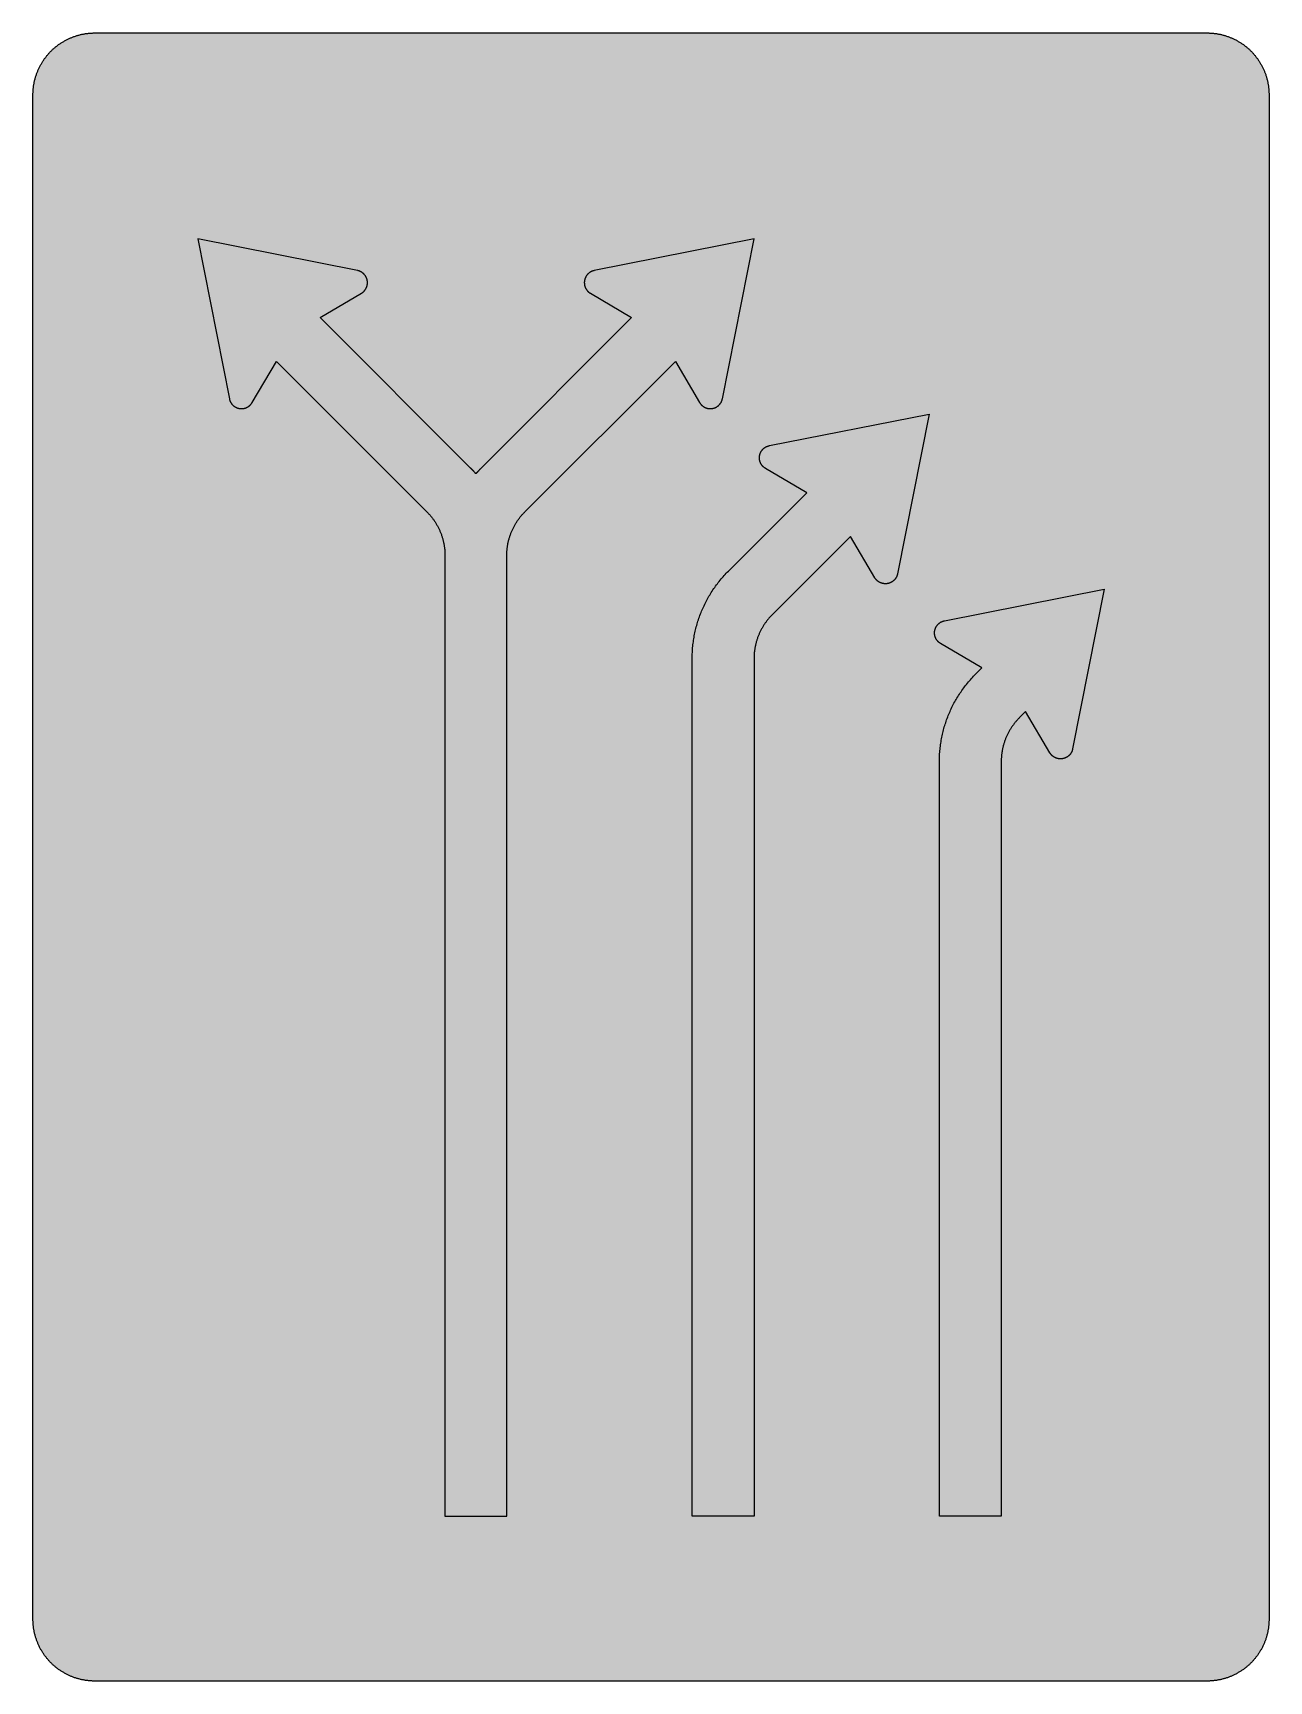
# Model space of a CAD drawing. Header units: millimetres. Extents: x 0 to 423, y 0 to 564.
import ezdxf

# ---------------------------------------------------------------- set-up
doc = ezdxf.new("R2010")
doc.units = ezdxf.units.MM

msp = doc.modelspace()

# ---------------------------------------------------------------- hatches: boundary and pattern name
for color, points in [(254, [(21.2189, 0.0537), (20.955, 0.0533), (20.6934, 0.0584), (20.4292, 0.066), (20.1676, 0.0787), (19.906, 0.094), (19.6469, 0.1118), (19.3853, 0.1321), (19.1262, 0.1549), (18.8671, 0.1829), (18.608, 0.2134), (18.349, 0.2464), (18.0924, 0.2845), (17.8359, 0.3251), (17.5793, 0.3683), (17.3253, 0.414), (17.0688, 0.4623), (16.8148, 0.5156), (16.5633, 0.5715), (16.3093, 0.6299), (16.0579, 0.6909), (15.809, 0.7544), (15.56, 0.823), (15.3111, 0.8941), (15.0622, 0.9677), (14.8158, 1.0439), (14.5694, 1.1227), (14.3256, 1.2065), (14.0818, 1.2903), (13.8379, 1.3792), (13.5966, 1.4707), (13.3579, 1.5672), (13.1191, 1.6637), (12.8803, 1.7628), (12.6441, 1.8669), (12.4079, 1.9736), (12.1742, 2.0803), (11.9405, 2.192), (11.7094, 2.3089), (11.4808, 2.4257), (11.2522, 2.5451), (11.0236, 2.6695), (10.7975, 2.794), (10.574, 2.9235), (10.3505, 3.0556), (10.1295, 3.1877), (9.9111, 3.3249), (9.6926, 3.4646), (9.4742, 3.6068), (9.2608, 3.7541), (9.0475, 3.9014), (8.8341, 4.0513), (8.6258, 4.2037), (8.4176, 4.3612), (8.2118, 4.5187), (8.0061, 4.6812), (7.8029, 4.8438), (7.6022, 5.0114), (7.4041, 5.1816), (7.206, 5.3518), (7.0129, 5.527), (6.8174, 5.7048), (6.6269, 5.8826), (6.4389, 6.0655), (6.2509, 6.2509), (6.0655, 6.4389), (5.8852, 6.6269), (5.7048, 6.8174), (5.527, 7.0104), (5.3518, 7.206), (5.1816, 7.4041), (5.0114, 7.6022), (4.8463, 7.8029), (4.6812, 8.0061), (4.5187, 8.2118), (4.3612, 8.4176), (4.2062, 8.6258), (4.0513, 8.8341), (3.9014, 9.0475), (3.7541, 9.2608), (3.6068, 9.4742), (3.4646, 9.6926), (3.3249, 9.9085), (3.1877, 10.1295), (3.0556, 10.3505), (2.9235, 10.574), (2.794, 10.7975), (2.6695, 11.0236), (2.5451, 11.2522), (2.4257, 11.4808), (2.3063, 11.7094), (2.192, 11.9405), (2.0803, 12.1742), (1.971, 12.4079), (1.8669, 12.6441), (1.7628, 12.8803), (1.6637, 13.1191), (1.5646, 13.3579), (1.4707, 13.5966), (1.3792, 13.8379), (1.2903, 14.0818), (1.2065, 14.3256), (1.1227, 14.5694), (1.0439, 14.8158), (0.9652, 15.0622), (0.8915, 15.3111), (0.823, 15.56), (0.7544, 15.809), (0.6883, 16.0604), (0.6274, 16.3119), (0.569, 16.5633), (0.5131, 16.8148), (0.4623, 17.0688), (0.4115, 17.3253), (0.3658, 17.5793), (0.3226, 17.8359), (0.2819, 18.0924), (0.2464, 18.3515), (0.2134, 18.608), (0.1829, 18.8671), (0.1549, 19.1262), (0.1295, 19.3878), (0.1092, 19.6469), (0.0914, 19.9085), (0.0762, 20.1701), (0.066, 20.4318), (0.0584, 20.6934), (0.0533, 20.955), (0.0508, 21.2192), (0.0522, 543.3314), (0.0533, 543.593), (0.0584, 543.8546), (0.066, 544.1188), (0.0762, 544.3804), (0.0914, 544.642), (0.1092, 544.9011), (0.1295, 545.1627), (0.1549, 545.4218), (0.1829, 545.6809), (0.2134, 545.94), (0.2464, 546.1991), (0.2819, 546.4556), (0.3226, 546.7121), (0.3658, 546.9687), (0.4115, 547.2227), (0.4623, 547.4792), (0.5131, 547.7332), (0.569, 547.9847), (0.6274, 548.2387), (0.6883, 548.4876), (0.7544, 548.7391), (0.823, 548.988), (0.8915, 549.2369), (0.9652, 549.4858), (1.0439, 549.7322), (1.1227, 549.9786), (1.2065, 550.2224), (1.2903, 550.4663), (1.3792, 550.7076), (1.4707, 550.9489), (1.5646, 551.1902), (1.6637, 551.4289), (1.7628, 551.6677), (1.8669, 551.9039), (1.971, 552.1401), (2.0803, 552.3738), (2.192, 552.6049), (2.3063, 552.8386), (2.4257, 553.0672), (2.5451, 553.2958), (2.6695, 553.5244), (2.794, 553.7505), (2.9235, 553.974), (3.0556, 554.1975), (3.1877, 554.4185), (3.3249, 554.6369), (3.4646, 554.8554), (3.6068, 555.0738), (3.7541, 555.2872), (3.9014, 555.5005), (4.0513, 555.7114), (4.2062, 555.9222), (4.3612, 556.1305), (4.5187, 556.3362), (4.6812, 556.5419), (4.8463, 556.7451), (5.0114, 556.9458), (5.1816, 557.1439), (5.3518, 557.342), (5.527, 557.5351), (5.7048, 557.7281), (5.8852, 557.9212), (6.0655, 558.1091), (6.2509, 558.2971), (6.4389, 558.4825), (6.6269, 558.6628), (6.8174, 558.8432), (7.0129, 559.021), (7.206, 559.1937), (7.4041, 559.3664), (7.6022, 559.5366), (7.8029, 559.7017), (8.0061, 559.8668), (8.2118, 560.0268), (8.4176, 560.1868), (8.6258, 560.3418), (8.8341, 560.4967), (9.0475, 560.6466), (9.2608, 560.7939), (9.4742, 560.9387), (9.6926, 561.0835), (9.9111, 561.2232), (10.1295, 561.3603), (10.3505, 561.4924), (10.574, 561.6245), (10.7975, 561.754), (11.0236, 561.8785), (11.2522, 562.0029), (11.4808, 562.1223), (11.7094, 562.2392), (11.9405, 562.356), (12.1742, 562.4678), (12.4079, 562.5744), (12.6441, 562.6811), (12.8803, 562.7853), (13.1191, 562.8843), (13.3579, 562.9834), (13.5966, 563.0774), (13.8379, 563.1688), (14.0818, 563.2577), (14.3256, 563.3415), (14.5694, 563.4253), (14.8158, 563.5041), (15.0622, 563.5803), (15.3111, 563.6539), (15.56, 563.7251), (15.809, 563.7936), (16.0579, 563.8571), (16.3093, 563.9206), (16.5633, 563.9791), (16.8148, 564.0349), (17.0688, 564.0857), (17.3253, 564.1365), (17.5793, 564.1823), (17.8359, 564.2254), (18.0924, 564.2635), (18.349, 564.3016), (18.608, 564.3347), (18.8671, 564.3651), (19.1262, 564.3931), (19.3853, 564.4185), (19.6469, 564.4388), (19.906, 564.4566), (20.1676, 564.4718), (20.4292, 564.482), (20.6934, 564.4896), (20.955, 564.4947), (21.2166, 564.4972), (402.2189, 564.4981), (402.4808, 564.4947), (402.7424, 564.4896), (403.0066, 564.482), (403.2682, 564.4718), (403.5298, 564.4566), (403.7889, 564.4388), (404.0505, 564.4185), (404.3096, 564.3931), (404.5687, 564.3651), (404.8277, 564.3347), (405.0868, 564.3016), (405.3434, 564.2635), (405.5999, 564.2254), (405.8564, 564.1823), (406.113, 564.1365), (406.367, 564.0857), (406.621, 564.0349), (406.875, 563.9791), (407.1264, 563.9206), (407.3779, 563.8571), (407.6268, 563.7936), (407.8783, 563.7251), (408.1272, 563.6539), (408.3736, 563.5803), (408.62, 563.5041), (408.8663, 563.4253), (409.1102, 563.3415), (409.354, 563.2577), (409.5979, 563.1688), (409.8392, 563.0774), (410.0805, 562.9834), (410.3192, 562.8843), (410.5554, 562.7853), (410.7942, 562.6811), (411.0279, 562.5744), (411.2616, 562.4678), (411.4952, 562.356), (411.7264, 562.2392), (411.9575, 562.1223), (412.1861, 562.0029), (412.4122, 561.8785), (412.6382, 561.754), (412.8643, 561.6245), (413.0853, 561.4924), (413.3063, 561.3603), (413.5272, 561.2232), (413.7457, 561.0835), (413.9616, 560.9387), (414.1775, 560.7939), (414.3908, 560.6466), (414.6017, 560.4967), (414.8125, 560.3418), (415.0208, 560.1868), (415.2265, 560.0268), (415.4297, 559.8668), (415.6329, 559.7017), (415.8336, 559.5366), (416.0342, 559.3664), (416.2298, 559.1937), (416.4254, 559.021), (416.6184, 558.8432), (416.8089, 558.6628), (416.9994, 558.4825), (417.1848, 558.2971), (417.3703, 558.1091), (417.5531, 557.9212), (417.7335, 557.7281), (417.9087, 557.5351), (418.084, 557.342), (418.2567, 557.1439), (418.4244, 556.9458), (418.592, 556.7451), (418.7546, 556.5419), (418.9171, 556.3362), (419.0746, 556.1305), (419.2321, 555.9222), (419.3845, 555.7114), (419.5369, 555.5005), (419.6842, 555.2872), (419.829, 555.0738), (419.9712, 554.8554), (420.1109, 554.6369), (420.2481, 554.4185), (420.3827, 554.1975), (420.5148, 553.974), (420.6418, 553.7505), (420.7688, 553.5244), (420.8907, 553.2958), (421.0126, 553.0672), (421.1295, 552.8386), (421.2438, 552.6049), (421.3555, 552.3738), (421.4647, 552.1401), (421.5689, 551.9039), (421.673, 551.6677), (421.7746, 551.4289), (421.8711, 551.1902), (421.9651, 550.9489), (422.0566, 550.7076), (422.1455, 550.4663), (422.2318, 550.2224), (422.3131, 549.9786), (422.3918, 549.7322), (422.4706, 549.4858), (422.5442, 549.2369), (422.6128, 548.988), (422.6814, 548.7391), (422.7449, 548.4876), (422.8084, 548.2387), (422.8668, 547.9847), (422.9227, 547.7332), (422.9735, 547.4792), (423.0243, 547.2227), (423.07, 546.9687), (423.1132, 546.7121), (423.1513, 546.4556), (423.1894, 546.1991), (423.2224, 545.94), (423.2529, 545.6809), (423.2808, 545.4218), (423.3037, 545.1627), (423.3266, 544.9011), (423.3443, 544.642), (423.357, 544.3804), (423.3697, 544.1188), (423.3774, 543.8546), (423.3824, 543.593), (423.385, 543.3314), (423.3855, 21.2203), (423.3824, 20.955), (423.3774, 20.6934), (423.3697, 20.4318), (423.357, 20.1701), (423.3443, 19.9085), (423.3266, 19.6469), (423.3037, 19.3878), (423.2808, 19.1262), (423.2529, 18.8671), (423.2224, 18.608), (423.1894, 18.3515), (423.1513, 18.0924), (423.1132, 17.8359), (423.07, 17.5793), (423.0243, 17.3253), (422.9735, 17.0688), (422.9227, 16.8148), (422.8668, 16.5633), (422.8084, 16.3119), (422.7449, 16.0604), (422.6814, 15.809), (422.6128, 15.56), (422.5442, 15.3111), (422.4706, 15.0622), (422.3918, 14.8158), (422.3131, 14.5694), (422.2318, 14.3256), (422.1455, 14.0818), (422.0566, 13.8379), (421.9651, 13.5966), (421.8711, 13.3579), (421.7746, 13.1191), (421.673, 12.8803), (421.5689, 12.6441), (421.4647, 12.4079), (421.3555, 12.1742), (421.2438, 11.9405), (421.1295, 11.7094), (421.0126, 11.4808), (420.8907, 11.2522), (420.7688, 11.0236), (420.6418, 10.7975), (420.5148, 10.574), (420.3827, 10.3505), (420.2481, 10.1295), (420.1109, 9.9085), (419.9712, 9.6926), (419.829, 9.4742), (419.6842, 9.2608), (419.5369, 9.0475), (419.3845, 8.8341), (419.2321, 8.6258), (419.0746, 8.4176), (418.9171, 8.2118), (418.7546, 8.0061), (418.592, 7.8029), (418.4244, 7.6022), (418.2567, 7.4041), (418.084, 7.206), (417.9087, 7.0104), (417.7335, 6.8174), (417.5531, 6.6269), (417.3703, 6.4389), (417.1848, 6.2509), (416.9994, 6.0655), (416.8089, 5.8826), (416.6184, 5.7048), (416.4254, 5.527), (416.2298, 5.3518), (416.0342, 5.1816), (415.8336, 5.0114), (415.6329, 4.8438), (415.4297, 4.6812), (415.2265, 4.5187), (415.0208, 4.3612), (414.8125, 4.2037), (414.6017, 4.0513), (414.3908, 3.9014), (414.1775, 3.7541), (413.9616, 3.6068), (413.7457, 3.4646), (413.5272, 3.3249), (413.3063, 3.1877), (413.0853, 3.0556), (412.8643, 2.9235), (412.6382, 2.794), (412.4122, 2.6695), (412.1861, 2.5451), (411.9575, 2.4257), (411.7264, 2.3089), (411.4952, 2.192), (411.2616, 2.0803), (411.0279, 1.9736), (410.7942, 1.8669), (410.5554, 1.7628), (410.3192, 1.6637), (410.0805, 1.5672), (409.8392, 1.4707), (409.5979, 1.3792), (409.354, 1.2903), (409.1102, 1.2065), (408.8663, 1.1227), (408.62, 1.0439), (408.3736, 0.9677), (408.1272, 0.8941), (407.8783, 0.823), (407.6268, 0.7544), (407.3779, 0.6909), (407.1264, 0.6299), (406.875, 0.5715), (406.621, 0.5156), (406.367, 0.4623), (406.113, 0.414), (405.8564, 0.3683), (405.5999, 0.3251), (405.3434, 0.2845), (405.0868, 0.2464), (404.8277, 0.2134), (404.5687, 0.1829), (404.3096, 0.1549), (404.0505, 0.1321), (403.7889, 0.1118), (403.5298, 0.094), (403.2682, 0.0787), (403.0066, 0.066), (402.7424, 0.0584), (402.4808, 0.0533), (402.2166, 0.0533)]), (59, [(98.4056, 467.0016), (112.5291, 475.3279), (112.588, 475.3635), (112.6465, 475.3991), (112.7049, 475.4372), (112.7633, 475.4753), (112.8217, 475.5159), (112.8776, 475.5566), (112.9335, 475.5972), (112.9894, 475.6404), (113.0427, 475.6836), (113.096, 475.7268), (113.1468, 475.7725), (113.2002, 475.8182), (113.251, 475.8639), (113.3018, 475.9096), (113.35, 475.9579), (113.3983, 476.0062), (113.4466, 476.057), (113.4923, 476.1052), (113.538, 476.156), (113.5837, 476.2068), (113.6269, 476.2602), (113.6701, 476.3135), (113.7133, 476.3668), (113.7539, 476.4202), (113.7945, 476.4735), (113.8352, 476.5294), (113.8733, 476.5853), (113.9114, 476.6412), (113.9495, 476.6996), (113.985, 476.7555), (114.0206, 476.8139), (114.0536, 476.8723), (114.0866, 476.9333), (114.1197, 476.9917), (114.1501, 477.0526), (114.1806, 477.1136), (114.2111, 477.1746), (114.239, 477.2355), (114.267, 477.299), (114.2924, 477.3625), (114.3178, 477.4235), (114.3432, 477.487), (114.366, 477.553), (114.3889, 477.6165), (114.4092, 477.6826), (114.4295, 477.7461), (114.4499, 477.8121), (114.4676, 477.8781), (114.4854, 477.9442), (114.5007, 478.0102), (114.5159, 478.0788), (114.5311, 478.1448), (114.5438, 478.2134), (114.554, 478.282), (114.5667, 478.348), (114.5743, 478.4166), (114.5845, 478.4852), (114.5921, 478.5538), (114.5972, 478.6249), (114.6023, 478.6935), (114.6073, 478.7621), (114.6099, 478.8332), (114.6099, 478.9018), (114.6124, 478.9729), (114.6099, 479.0669), (114.6073, 479.1608), (114.6023, 479.2548), (114.5946, 479.3488), (114.587, 479.4402), (114.5743, 479.5342), (114.5616, 479.6257), (114.5464, 479.7146), (114.5286, 479.806), (114.5108, 479.8949), (114.4905, 479.9838), (114.4676, 480.0727), (114.4422, 480.1616), (114.4168, 480.248), (114.3864, 480.3343), (114.3584, 480.4207), (114.3254, 480.5045), (114.2924, 480.5883), (114.2568, 480.6696), (114.2187, 480.7534), (114.1806, 480.8347), (114.14, 480.9134), (114.0993, 480.9947), (114.0562, 481.0709), (114.0104, 481.1497), (113.9622, 481.2259), (113.9139, 481.2995), (113.8631, 481.3757), (113.8123, 481.4468), (113.759, 481.5205), (113.7056, 481.5916), (113.6498, 481.6602), (113.5913, 481.7288), (113.5329, 481.7948), (113.472, 481.8609), (113.411, 481.9269), (113.3475, 481.9904), (113.284, 482.0514), (113.218, 482.1123), (113.1494, 482.1733), (113.0833, 482.2317), (113.0122, 482.2876), (112.9411, 482.3435), (112.87, 482.3968), (112.7963, 482.4476), (112.7227, 482.4984), (112.6465, 482.5492), (112.5703, 482.5949), (112.4915, 482.6406), (112.4128, 482.6864), (112.3315, 482.7295), (112.2502, 482.7702), (112.1689, 482.8108), (112.0851, 482.8464), (112.0013, 482.8845), (111.9149, 482.9175), (111.8286, 482.9505), (111.7422, 482.981), (111.6533, 483.0089), (111.5644, 483.0369), (111.4755, 483.0623), (111.3841, 483.0851), (111.2926, 483.108), (111.1987, 483.1258), (56.4967, 493.9425), (67.3118, 439.2383), (67.3303, 439.1457), (67.3506, 439.0517), (67.3735, 438.9628), (67.3989, 438.8714), (67.4268, 438.7825), (67.4548, 438.6936), (67.4853, 438.6072), (67.5183, 438.5208), (67.5538, 438.437), (67.5894, 438.3507), (67.6275, 438.2694), (67.6656, 438.1856), (67.7088, 438.1043), (67.7494, 438.0255), (67.7951, 437.9443), (67.8409, 437.8681), (67.8891, 437.7893), (67.9374, 437.7157), (67.9882, 437.6395), (68.0415, 437.5658), (68.0949, 437.4947), (68.1507, 437.4236), (68.2066, 437.355), (68.265, 437.2864), (68.3235, 437.2178), (68.3844, 437.1543), (68.4454, 437.0883), (68.5089, 437.0248), (68.5749, 436.9638), (68.641, 436.9029), (68.707, 436.8444), (68.7756, 436.7886), (68.8467, 436.7327), (68.9178, 436.6768), (68.9889, 436.6235), (69.0626, 436.5727), (69.1363, 436.5219), (69.2125, 436.4736), (69.2887, 436.4279), (69.3649, 436.3822), (69.4436, 436.339), (69.5223, 436.2958), (69.6036, 436.2552), (69.6849, 436.2171), (69.7662, 436.179), (69.85, 436.1434), (69.9338, 436.1104), (70.0176, 436.0799), (70.1015, 436.0494), (70.1878, 436.0215), (70.2767, 435.9935), (70.3631, 435.9707), (70.452, 435.9478), (70.5409, 435.9275), (70.6298, 435.9072), (70.7212, 435.8894), (70.8127, 435.8742), (70.9041, 435.8615), (70.9955, 435.8513), (71.0895, 435.8411), (71.181, 435.8335), (71.2749, 435.8284), (71.3689, 435.8259), (71.4629, 435.8259), (71.534, 435.8259), (71.6026, 435.8284), (71.6737, 435.831), (71.7423, 435.8335), (71.8134, 435.8386), (71.882, 435.8462), (71.9506, 435.8538), (72.0192, 435.8615), (72.0877, 435.8716), (72.1563, 435.8818), (72.2249, 435.8945), (72.2909, 435.9072), (72.3595, 435.9199), (72.4256, 435.9351), (72.4916, 435.9529), (72.5576, 435.9681), (72.6237, 435.9885), (72.6897, 436.0062), (72.7558, 436.0266), (72.8193, 436.0494), (72.8853, 436.0697), (72.9488, 436.0951), (73.0123, 436.118), (73.0758, 436.1434), (73.1368, 436.1713), (73.2003, 436.1967), (73.2612, 436.2272), (73.3222, 436.2552), (73.3831, 436.2856), (73.4441, 436.3161), (73.5051, 436.3491), (73.5635, 436.3822), (73.6219, 436.4177), (73.6803, 436.4507), (73.7387, 436.4888), (73.7946, 436.5244), (73.8505, 436.5625), (73.9064, 436.6006), (73.9623, 436.6412), (74.0181, 436.6819), (74.0715, 436.7225), (74.1248, 436.7657), (74.1782, 436.8089), (74.229, 436.8521), (74.2798, 436.8978), (74.3306, 436.9435), (74.3814, 436.9918), (74.4296, 437.0375), (74.4779, 437.0857), (74.5261, 437.1365), (74.5744, 437.1873), (74.6201, 437.2381), (74.6658, 437.2889), (74.709, 437.3423), (74.7522, 437.3956), (74.7954, 437.449), (74.8386, 437.5023), (74.8792, 437.5582), (74.9198, 437.6166), (74.9605, 437.6725), (74.9986, 437.7309), (75.0367, 437.7893), (75.0748, 437.8477), (75.1103, 437.9087), (83.4376, 452.0336), (134.965, 400.5072), (135.1483, 400.3192), (135.3312, 400.1287), (135.5115, 399.9382), (135.6868, 399.7452), (135.8621, 399.5496), (136.0348, 399.354), (136.2024, 399.1534), (136.3701, 398.9527), (136.5326, 398.7521), (136.6952, 398.5463), (136.8527, 398.3406), (137.0101, 398.1323), (137.1625, 397.9215), (137.3124, 397.7107), (137.4623, 397.4973), (137.607, 397.2814), (137.7493, 397.0655), (137.889, 396.8471), (138.0261, 396.6286), (138.1608, 396.4076), (138.2903, 396.1841), (138.4198, 395.9606), (138.5468, 395.7345), (138.6688, 395.5059), (138.7881, 395.2773), (138.9075, 395.0487), (139.0218, 394.8151), (139.1336, 394.5839), (139.2428, 394.3502), (139.3469, 394.114), (139.4511, 393.8778), (139.5501, 393.639), (139.6492, 393.4003), (139.7432, 393.159), (139.8346, 392.9177), (139.9235, 392.6764), (140.0073, 392.4325), (140.0912, 392.1887), (140.1699, 391.9423), (140.2461, 391.6959), (140.3198, 391.447), (140.3909, 391.1981), (140.4595, 390.9492), (140.523, 390.6977), (140.5865, 390.4463), (140.6449, 390.1948), (140.6982, 389.9408), (140.7516, 389.6868), (140.7998, 389.4328), (140.8481, 389.1788), (140.8913, 388.9223), (140.9294, 388.6657), (140.9675, 388.4066), (141.0005, 388.1501), (141.031, 387.891), (141.0589, 387.6319), (141.0818, 387.3703), (141.1046, 387.1112), (141.1224, 386.8496), (141.1351, 386.588), (141.1478, 386.3264), (141.1554, 386.0648), (141.1605, 385.8031), (141.163, 385.539), (141.1633, 56.4981), (162.33, 56.4981), (162.33, 385.5403), (162.3314, 385.8031), (162.3365, 386.0648), (162.3441, 386.3264), (162.3543, 386.588), (162.3695, 386.8496), (162.3873, 387.1112), (162.4076, 387.3703), (162.433, 387.6319), (162.4609, 387.891), (162.4914, 388.1501), (162.5244, 388.4066), (162.56, 388.6657), (162.6006, 388.9223), (162.6438, 389.1788), (162.6895, 389.4328), (162.7403, 389.6868), (162.7911, 389.9408), (162.847, 390.1948), (162.9054, 390.4463), (162.9664, 390.6977), (163.0324, 390.9492), (163.0985, 391.1981), (163.1696, 391.447), (163.2433, 391.6959), (163.3195, 391.9423), (163.4007, 392.1887), (163.482, 392.4325), (163.5684, 392.6764), (163.6573, 392.9177), (163.7487, 393.159), (163.8427, 393.4003), (163.9392, 393.639), (164.0408, 393.8778), (164.145, 394.114), (164.2491, 394.3502), (164.3583, 394.5839), (164.4701, 394.8151), (164.5844, 395.0487), (164.7038, 395.2773), (164.8231, 395.5059), (164.9451, 395.7345), (165.0721, 395.9606), (165.2016, 396.1841), (165.3311, 396.4076), (165.4658, 396.6286), (165.6029, 396.8471), (165.7426, 397.0655), (165.8849, 397.2814), (166.0322, 397.4973), (166.1795, 397.7107), (166.3294, 397.9215), (166.4818, 398.1323), (166.6392, 398.3406), (166.7967, 398.5463), (166.9593, 398.7521), (167.1218, 398.9527), (167.2895, 399.1534), (167.4597, 399.354), (167.6298, 399.5496), (167.8051, 399.7452), (167.9829, 399.9382), (168.1607, 400.1287), (168.3436, 400.3192), (168.529, 400.5072), (220.0561, 452.0336), (228.3838, 437.9101), (228.4197, 437.8477), (228.4552, 437.7893), (228.4933, 437.7309), (228.5314, 437.6725), (228.5721, 437.6166), (228.6127, 437.5582), (228.6533, 437.5023), (228.6965, 437.449), (228.7397, 437.3956), (228.7829, 437.3423), (228.8286, 437.2889), (228.8743, 437.2381), (228.92, 437.1873), (228.9658, 437.1365), (229.014, 437.0857), (229.0623, 437.0375), (229.1105, 436.9918), (229.1613, 436.9435), (229.2121, 436.8978), (229.2629, 436.8521), (229.3163, 436.8089), (229.3671, 436.7657), (229.4204, 436.7225), (229.4763, 436.6819), (229.5296, 436.6412), (229.5855, 436.6006), (229.6414, 436.5625), (229.6973, 436.5244), (229.7557, 436.4888), (229.8116, 436.4507), (229.87, 436.4177), (229.9284, 436.3822), (229.9894, 436.3491), (230.0478, 436.3161), (230.1088, 436.2856), (230.1697, 436.2552), (230.2307, 436.2272), (230.2916, 436.1967), (230.3551, 436.1713), (230.4161, 436.1434), (230.4796, 436.118), (230.5431, 436.0951), (230.6091, 436.0697), (230.6726, 436.0494), (230.7361, 436.0266), (230.8022, 436.0062), (230.8682, 435.9885), (230.9343, 435.9681), (231.0003, 435.9529), (231.0663, 435.9351), (231.1349, 435.9199), (231.201, 435.9072), (231.2695, 435.8945), (231.3356, 435.8818), (231.4042, 435.8716), (231.4727, 435.8615), (231.5413, 435.8538), (231.6099, 435.8462), (231.681, 435.8386), (231.7496, 435.8335), (231.8182, 435.831), (231.8893, 435.8284), (231.9579, 435.8259), (232.029, 435.8259), (232.123, 435.8259), (232.217, 435.8284), (232.3109, 435.8335), (232.4049, 435.8411), (232.4964, 435.8513), (232.5878, 435.8615), (232.6818, 435.8742), (232.7707, 435.8894), (232.8621, 435.9072), (232.951, 435.9275), (233.0399, 435.9478), (233.1288, 435.9707), (233.2177, 435.9935), (233.3041, 436.0215), (233.3904, 436.0494), (233.4743, 436.0799), (233.5606, 436.1104), (233.6444, 436.1434), (233.7257, 436.179), (233.8095, 436.2171), (233.8908, 436.2552), (233.9696, 436.2958), (234.0483, 436.339), (234.127, 436.3822), (234.2058, 436.4279), (234.282, 436.4736), (234.3556, 436.5219), (234.4318, 436.5727), (234.503, 436.6235), (234.5766, 436.6768), (234.6477, 436.7327), (234.7163, 436.7886), (234.7849, 436.8444), (234.8509, 436.9029), (234.917, 436.9638), (234.983, 437.0248), (235.0465, 437.0883), (235.1075, 437.1543), (235.1684, 437.2178), (235.2294, 437.2864), (235.2853, 437.355), (235.3437, 437.4236), (235.397, 437.4947), (235.4529, 437.5658), (235.5037, 437.6395), (235.5545, 437.7157), (235.6053, 437.7893), (235.651, 437.8681), (235.6968, 437.9443), (235.7425, 438.0255), (235.7857, 438.1043), (235.8263, 438.1856), (235.8644, 438.2694), (235.9025, 438.3507), (235.9406, 438.437), (235.9736, 438.5208), (236.0066, 438.6072), (236.0371, 438.6936), (236.0651, 438.7825), (236.093, 438.8714), (236.1184, 438.9628), (236.1413, 439.0517), (236.1616, 439.1457), (236.1819, 439.2371), (246.9967, 493.9425), (192.2942, 483.1274), (192.1993, 483.108), (192.1078, 483.0851), (192.0189, 483.0623), (191.9275, 483.0369), (191.8386, 483.0089), (191.7497, 482.981), (191.6633, 482.9505), (191.577, 482.9175), (191.4906, 482.8845), (191.4068, 482.8464), (191.323, 482.8108), (191.2417, 482.7702), (191.1604, 482.7295), (191.0791, 482.6864), (191.0004, 482.6406), (190.9242, 482.5949), (190.8454, 482.5492), (190.7718, 482.4984), (190.6956, 482.4476), (190.6219, 482.3968), (190.5508, 482.3435), (190.4797, 482.2876), (190.4111, 482.2317), (190.3425, 482.1733), (190.2739, 482.1123), (190.2079, 482.0514), (190.1444, 481.9904), (190.0809, 481.9269), (190.0199, 481.8609), (189.959, 481.7948), (189.9006, 481.7288), (189.8421, 481.6602), (189.7863, 481.5916), (189.7329, 481.5205), (189.6796, 481.4468), (189.6288, 481.3757), (189.578, 481.2995), (189.5297, 481.2259), (189.484, 481.1497), (189.4383, 481.0709), (189.3951, 480.9947), (189.3519, 480.9134), (189.3113, 480.8347), (189.2732, 480.7534), (189.2351, 480.6696), (189.1995, 480.5883), (189.1665, 480.5045), (189.136, 480.4207), (189.1055, 480.3343), (189.0776, 480.248), (189.0497, 480.1616), (189.0268, 480.0727), (189.0039, 479.9838), (188.9811, 479.8949), (188.9633, 479.806), (188.9455, 479.7146), (188.9303, 479.6257), (188.9176, 479.5342), (188.9074, 479.4402), (188.8973, 479.3488), (188.8896, 479.2548), (188.8846, 479.1608), (188.882, 479.0669), (188.882, 478.9729), (188.882, 478.9018), (188.882, 478.8332), (188.8871, 478.7621), (188.8896, 478.6935), (188.8947, 478.6249), (188.9023, 478.5538), (188.91, 478.4852), (188.9176, 478.4166), (188.9277, 478.348), (188.9379, 478.282), (188.9506, 478.2134), (188.9633, 478.1448), (188.976, 478.0788), (188.9912, 478.0102), (189.0065, 477.9442), (189.0243, 477.8781), (189.042, 477.8121), (189.0624, 477.7461), (189.0827, 477.6826), (189.103, 477.6165), (189.1259, 477.553), (189.1487, 477.487), (189.1741, 477.4235), (189.1995, 477.3625), (189.2249, 477.299), (189.2529, 477.2355), (189.2808, 477.1746), (189.3113, 477.1136), (189.3418, 477.0526), (189.3722, 476.9917), (189.4053, 476.9333), (189.4383, 476.8723), (189.4738, 476.8139), (189.5069, 476.7555), (189.545, 476.6996), (189.5805, 476.6412), (189.6186, 476.5853), (189.6567, 476.5294), (189.6974, 476.4735), (189.738, 476.4202), (189.7786, 476.3668), (189.8218, 476.3135), (189.865, 476.2602), (189.9082, 476.2068), (189.9539, 476.156), (189.9996, 476.1052), (190.0453, 476.057), (190.0936, 476.0062), (190.1419, 475.9579), (190.1927, 475.9096), (190.2409, 475.8639), (190.2917, 475.8182), (190.3451, 475.7725), (190.3959, 475.7268), (190.4492, 475.6836), (190.5051, 475.6404), (190.5584, 475.5972), (190.6143, 475.5566), (190.6702, 475.5159), (190.7286, 475.4753), (190.787, 475.4372), (190.8454, 475.3991), (190.9039, 475.3635), (190.9648, 475.3254), (205.0891, 467.0016), (153.5631, 415.4742), (153.5328, 415.4424), (153.5024, 415.4145), (153.4744, 415.384), (153.4439, 415.356), (153.416, 415.3256), (153.3855, 415.2976), (153.3576, 415.2671), (153.3271, 415.2367), (153.2992, 415.2087), (153.2712, 415.1782), (153.2407, 415.1503), (153.2128, 415.1198), (153.1823, 415.0893), (153.1544, 415.0614), (153.1264, 415.0309), (153.096, 415.0004), (153.068, 414.97), (153.0375, 414.942), (153.0096, 414.9115), (152.9817, 414.8811), (152.9537, 414.8506), (152.9232, 414.8226), (152.8953, 414.7922), (152.8674, 414.7617), (152.8369, 414.7312), (152.8089, 414.7007), (152.781, 414.6728), (152.7531, 414.6423), (152.7251, 414.6118), (152.6946, 414.5813), (152.6667, 414.5509), (152.6388, 414.5204), (152.6108, 414.4899), (152.5829, 414.462), (152.5549, 414.4315), (152.5245, 414.401), (152.4965, 414.3705), (152.4686, 414.34), (152.4406, 414.3096), (152.4127, 414.2791), (152.3848, 414.2486), (152.3568, 414.2181), (152.3289, 414.1876), (152.3009, 414.1572), (152.273, 414.1267), (152.2451, 414.0962), (152.2171, 414.0657), (152.1892, 414.0352), (152.1612, 414.0048), (152.1333, 413.9743), (152.1054, 413.9413), (152.0774, 413.9108), (152.0495, 413.8803), (152.0215, 413.8498), (151.9936, 413.8193), (151.9657, 413.7889), (151.9377, 413.7584), (151.9098, 413.7279), (151.8818, 413.6949), (151.8564, 413.6644), (151.8285, 413.6339), (151.8006, 413.6034), (151.7726, 413.573), (151.7447, 413.5399), (151.7167, 413.573), (151.6913, 413.6034), (151.6634, 413.6339), (151.6355, 413.6644), (151.6075, 413.6949), (151.5796, 413.7279), (151.5516, 413.7584), (151.5262, 413.7889), (151.4983, 413.8193), (151.4704, 413.8498), (151.4424, 413.8803), (151.4145, 413.9108), (151.3865, 413.9413), (151.3586, 413.9743), (151.3307, 414.0048), (151.3027, 414.0352), (151.2748, 414.0657), (151.2468, 414.0962), (151.2189, 414.1267), (151.191, 414.1572), (151.163, 414.1876), (151.1351, 414.2181), (151.1071, 414.2486), (151.0792, 414.2791), (151.0513, 414.3096), (151.0233, 414.34), (150.9954, 414.3705), (150.9674, 414.401), (150.937, 414.4315), (150.909, 414.462), (150.8811, 414.4899), (150.8531, 414.5204), (150.8252, 414.5509), (150.7973, 414.5813), (150.7668, 414.6118), (150.7388, 414.6423), (150.7109, 414.6728), (150.683, 414.7007), (150.6525, 414.7312), (150.6245, 414.7617), (150.5966, 414.7922), (150.5687, 414.8226), (150.5382, 414.8506), (150.5102, 414.8811), (150.4823, 414.9115), (150.4518, 414.942), (150.4239, 414.97), (150.3959, 415.0004), (150.3655, 415.0309), (150.3375, 415.0614), (150.3096, 415.0893), (150.2791, 415.1198), (150.2512, 415.1503), (150.2207, 415.1782), (150.1927, 415.2087), (150.1648, 415.2367), (150.1343, 415.2671), (150.1064, 415.2976), (150.0759, 415.3256), (150.048, 415.356), (150.0175, 415.384), (149.9895, 415.4145), (149.9591, 415.4424), (149.9311, 415.4729)]), (59, [(265.0613, 407.0294), (250.9379, 415.3556), (250.8758, 415.3916), (250.8174, 415.4272), (250.759, 415.4653), (250.7005, 415.5034), (250.6421, 415.544), (250.5862, 415.5846), (250.5304, 415.6253), (250.477, 415.6685), (250.4211, 415.7116), (250.3678, 415.7548), (250.317, 415.8005), (250.2637, 415.8437), (250.2129, 415.892), (250.1646, 415.9377), (250.1138, 415.986), (250.0655, 416.0342), (250.0198, 416.0825), (249.9716, 416.1333), (249.9258, 416.1841), (249.8801, 416.2349), (249.8369, 416.2882), (249.7938, 416.339), (249.7506, 416.3924), (249.7099, 416.4482), (249.6693, 416.5016), (249.6287, 416.5575), (249.5906, 416.6133), (249.5525, 416.6692), (249.5169, 416.7276), (249.4788, 416.7835), (249.4458, 416.8419), (249.4102, 416.9004), (249.3772, 416.9613), (249.3442, 417.0197), (249.3137, 417.0807), (249.2832, 417.1417), (249.2553, 417.2026), (249.2248, 417.2636), (249.1994, 417.3271), (249.1715, 417.388), (249.1461, 417.4515), (249.1232, 417.515), (249.0978, 417.5811), (249.0775, 417.6446), (249.0546, 417.7081), (249.0343, 417.7741), (249.0165, 417.8402), (248.9962, 417.9062), (248.981, 417.9722), (248.9632, 418.0383), (248.9479, 418.1069), (248.9352, 418.1729), (248.9225, 418.2415), (248.9098, 418.3075), (248.8997, 418.3761), (248.8895, 418.4447), (248.8819, 418.5133), (248.8743, 418.5818), (248.8667, 418.653), (248.8616, 418.7215), (248.859, 418.7901), (248.8565, 418.8612), (248.854, 418.9298), (248.854, 419.0009), (248.854, 419.0949), (248.8565, 419.1889), (248.8616, 419.2829), (248.8692, 419.3769), (248.8794, 419.4683), (248.8895, 419.5597), (248.9022, 419.6537), (248.9175, 419.7426), (248.9352, 419.8341), (248.9556, 419.923), (248.9759, 420.0119), (248.9987, 420.1008), (249.0216, 420.1897), (249.0495, 420.276), (249.0775, 420.3624), (249.108, 420.4462), (249.1384, 420.5326), (249.174, 420.6164), (249.207, 420.6977), (249.2451, 420.7815), (249.2832, 420.8628), (249.3239, 420.9415), (249.367, 421.0228), (249.4102, 421.099), (249.4559, 421.1777), (249.5017, 421.2539), (249.5499, 421.3301), (249.6007, 421.4038), (249.6515, 421.4749), (249.7049, 421.5486), (249.7607, 421.6197), (249.8166, 421.6883), (249.8725, 421.7568), (249.9309, 421.8254), (249.9919, 421.8915), (250.0528, 421.955), (250.1163, 422.0185), (250.1824, 422.0794), (250.2459, 422.1404), (250.3145, 422.2013), (250.383, 422.2598), (250.4516, 422.3156), (250.5227, 422.3715), (250.5939, 422.4249), (250.6675, 422.4757), (250.7437, 422.5265), (250.8174, 422.5773), (250.8961, 422.623), (250.9723, 422.6712), (251.0536, 422.7144), (251.1323, 422.7576), (251.2136, 422.7982), (251.2974, 422.8389), (251.3787, 422.877), (251.4651, 422.9125), (251.5489, 422.9456), (251.6353, 422.9786), (251.7216, 423.0091), (251.8105, 423.037), (251.8994, 423.0649), (251.9909, 423.0903), (252.0798, 423.1132), (252.1737, 423.1335), (252.2652, 423.1538), (306.9689, 433.9703), (296.1555, 379.2675), (296.1361, 379.1737), (296.1132, 379.0823), (296.0903, 378.9909), (296.0649, 378.902), (296.037, 378.8131), (296.0091, 378.7242), (295.9786, 378.6378), (295.9456, 378.5514), (295.9125, 378.4651), (295.8744, 378.3813), (295.8389, 378.2974), (295.7982, 378.2162), (295.7576, 378.1349), (295.7144, 378.0536), (295.6712, 377.9749), (295.623, 377.8961), (295.5773, 377.8199), (295.5265, 377.7437), (295.4757, 377.6701), (295.4249, 377.5964), (295.3715, 377.5227), (295.3156, 377.4516), (295.2598, 377.383), (295.2013, 377.3145), (295.1404, 377.2484), (295.0794, 377.1824), (295.0185, 377.1163), (294.955, 377.0554), (294.8889, 376.9919), (294.8229, 376.9335), (294.7568, 376.8725), (294.6883, 376.8166), (294.6197, 376.7607), (294.5486, 376.7049), (294.4749, 376.6515), (294.4038, 376.6007), (294.3276, 376.5499), (294.2539, 376.5017), (294.1777, 376.4559), (294.099, 376.4102), (294.0228, 376.367), (293.9415, 376.3239), (293.8628, 376.2832), (293.7815, 376.2451), (293.6977, 376.207), (293.6164, 376.1715), (293.5326, 376.1384), (293.4487, 376.108), (293.3624, 376.0775), (293.276, 376.0495), (293.1897, 376.0216), (293.1008, 375.9987), (293.0119, 375.9759), (292.923, 375.953), (292.8341, 375.9352), (292.7426, 375.9175), (292.6537, 375.9022), (292.5623, 375.8895), (292.4683, 375.8794), (292.3769, 375.8692), (292.2829, 375.8616), (292.1889, 375.8565), (292.0949, 375.854), (292.0009, 375.854), (291.9298, 375.854), (291.8612, 375.854), (291.7901, 375.859), (291.7215, 375.8616), (291.653, 375.8667), (291.5818, 375.8743), (291.5133, 375.8819), (291.4447, 375.8895), (291.3761, 375.8997), (291.3101, 375.9098), (291.2415, 375.9225), (291.1729, 375.9352), (291.1069, 375.9479), (291.0383, 375.9632), (290.9722, 375.9784), (290.9062, 375.9962), (290.8402, 376.014), (290.7741, 376.0343), (290.7106, 376.0546), (290.6446, 376.0749), (290.5811, 376.0978), (290.5176, 376.1207), (290.4515, 376.1461), (290.3906, 376.1715), (290.3271, 376.1969), (290.2636, 376.2248), (290.2026, 376.2527), (290.1417, 376.2832), (290.0807, 376.3137), (290.0197, 376.3442), (289.9613, 376.3772), (289.9004, 376.4102), (289.8419, 376.4458), (289.7835, 376.4788), (289.7276, 376.5169), (289.6692, 376.5525), (289.6133, 376.5906), (289.5575, 376.6287), (289.5016, 376.6693), (289.4482, 376.7099), (289.3949, 376.7506), (289.3416, 376.7938), (289.2882, 376.8369), (289.2349, 376.8801), (289.1841, 376.9258), (289.1333, 376.9716), (289.085, 377.0198), (289.0342, 377.0655), (288.986, 377.1138), (288.9377, 377.1646), (288.892, 377.2129), (288.8463, 377.2637), (288.8005, 377.317), (288.7548, 377.3678), (288.7116, 377.4211), (288.6685, 377.477), (288.6253, 377.5304), (288.5846, 377.5862), (288.544, 377.6421), (288.5034, 377.7005), (288.4653, 377.759), (288.4272, 377.8174), (288.3916, 377.8758), (288.3535, 377.9368), (280.0283, 392.0614), (253.1967, 365.2294), (253.0119, 365.0412), (252.8291, 364.8532), (252.6487, 364.6602), (252.4709, 364.4671), (252.2982, 364.2716), (252.1255, 364.076), (251.9553, 363.8779), (251.7902, 363.6747), (251.6251, 363.474), (251.4651, 363.2683), (251.3051, 363.0625), (251.1501, 362.8542), (250.9952, 362.6434), (250.8453, 362.4326), (250.698, 362.2192), (250.5532, 362.0059), (250.411, 361.7874), (250.2713, 361.569), (250.1341, 361.3506), (249.9995, 361.1296), (249.8674, 360.9061), (249.7379, 360.6825), (249.6134, 360.4565), (249.489, 360.2279), (249.3696, 359.9993), (249.2527, 359.7707), (249.1384, 359.5395), (249.0267, 359.3059), (248.9175, 359.0722), (248.8108, 358.836), (248.7066, 358.5997), (248.6076, 358.361), (248.5111, 358.1222), (248.4145, 357.8835), (248.3231, 357.6422), (248.2342, 357.3983), (248.1504, 357.1545), (248.0666, 356.9106), (247.9878, 356.6643), (247.9116, 356.4179), (247.838, 356.169), (247.7668, 355.92), (247.6983, 355.6711), (247.6348, 355.4197), (247.5713, 355.1682), (247.5128, 354.9167), (247.4595, 354.6653), (247.4062, 354.4113), (247.3579, 354.1547), (247.3096, 353.9007), (247.2665, 353.6442), (247.2284, 353.3877), (247.1903, 353.1286), (247.1572, 352.872), (247.1268, 352.613), (247.0988, 352.3539), (247.076, 352.0948), (247.0531, 351.8332), (247.0353, 351.5716), (247.0226, 351.3099), (247.0099, 351.0483), (247.0023, 350.7867), (246.9972, 350.5251), (246.9947, 350.2609), (246.9967, 56.4981), (225.83, 56.4981), (225.83, 350.2625), (225.8314, 350.7867), (225.8416, 351.3125), (225.8568, 351.8357), (225.8797, 352.3615), (225.9101, 352.8822), (225.9457, 353.4054), (225.9863, 353.9261), (226.0371, 354.4443), (226.0905, 354.965), (226.1514, 355.4806), (226.22, 355.9988), (226.2937, 356.5119), (226.3724, 357.0275), (226.4588, 357.538), (226.5502, 358.0486), (226.6493, 358.5591), (226.7534, 359.0671), (226.8652, 359.5726), (226.982, 360.078), (227.1065, 360.5809), (227.236, 361.0813), (227.3706, 361.5817), (227.5103, 362.077), (227.6577, 362.5723), (227.8126, 363.0676), (227.9726, 363.5578), (228.1377, 364.048), (228.3079, 364.5357), (228.4857, 365.0209), (228.6686, 365.5035), (228.8565, 365.9835), (229.0521, 366.461), (229.2528, 366.9386), (229.4585, 367.411), (229.6693, 367.8809), (229.8878, 368.3508), (230.1113, 368.8156), (230.3399, 369.2779), (230.5761, 369.7376), (230.8174, 370.1948), (231.0638, 370.6495), (231.3153, 371.1016), (231.5718, 371.5512), (231.836, 371.9957), (232.1027, 372.4377), (232.377, 372.8771), (232.6564, 373.314), (232.9409, 373.7483), (233.233, 374.1776), (233.5276, 374.6043), (233.8299, 375.0259), (234.1372, 375.4476), (234.4471, 375.8641), (234.7646, 376.2756), (235.0872, 376.6845), (235.4174, 377.0909), (235.7501, 377.4923), (236.0879, 377.8885), (236.4308, 378.2847), (236.7813, 378.6734), (237.1344, 379.0594), (237.4951, 379.443), (237.8583, 379.8214), (238.2291, 380.1948)]), (59, [(325.0336, 347.0572), (310.9101, 355.3834), (310.8477, 355.4171), (310.7893, 355.4552), (310.7309, 355.4933), (310.6725, 355.5314), (310.6166, 355.5721), (310.5582, 355.6127), (310.5023, 355.6533), (310.449, 355.6965), (310.3956, 355.7397), (310.3423, 355.7829), (310.2889, 355.8261), (310.2381, 355.8718), (310.1873, 355.92), (310.1365, 355.9658), (310.0857, 356.014), (310.0375, 356.0623), (309.9918, 356.1105), (309.9435, 356.1613), (309.8978, 356.2121), (309.8546, 356.2629), (309.8089, 356.3163), (309.7657, 356.3671), (309.7225, 356.4204), (309.6819, 356.4763), (309.6412, 356.5296), (309.6031, 356.5855), (309.5625, 356.6414), (309.5244, 356.6973), (309.4888, 356.7532), (309.4533, 356.8116), (309.4177, 356.87), (309.3822, 356.9284), (309.3491, 356.9868), (309.3187, 357.0478), (309.2856, 357.1088), (309.2552, 357.1697), (309.2272, 357.2307), (309.1967, 357.2916), (309.1713, 357.3551), (309.1434, 357.4161), (309.118, 357.4796), (309.0951, 357.5431), (309.0697, 357.6066), (309.0494, 357.6726), (309.0266, 357.7361), (309.0062, 357.8022), (308.9885, 357.8682), (308.9681, 357.9343), (308.9529, 358.0003), (308.9351, 358.0663), (308.9199, 358.1324), (308.9072, 358.201), (308.8945, 358.2695), (308.8818, 358.3356), (308.8716, 358.4042), (308.8615, 358.4727), (308.8538, 358.5413), (308.8462, 358.6099), (308.8386, 358.6785), (308.8335, 358.7496), (308.831, 358.8182), (308.8284, 358.8893), (308.8259, 358.9579), (308.8259, 359.029), (308.8259, 359.123), (308.8284, 359.217), (308.8335, 359.3109), (308.8411, 359.4049), (308.8513, 359.4964), (308.8615, 359.5878), (308.8767, 359.6792), (308.8894, 359.7707), (308.9072, 359.8621), (308.9275, 359.951), (308.9478, 360.0399), (308.9707, 360.1288), (308.9961, 360.2177), (309.0215, 360.3041), (309.0494, 360.3904), (309.0799, 360.4743), (309.1104, 360.5606), (309.1459, 360.6444), (309.1815, 360.7257), (309.2171, 360.8095), (309.2552, 360.8908), (309.2958, 360.9696), (309.339, 361.0483), (309.3822, 361.127), (309.4279, 361.2058), (309.4736, 361.282), (309.5219, 361.3556), (309.5727, 361.4318), (309.6235, 361.503), (309.6768, 361.5766), (309.7327, 361.6477), (309.7886, 361.7163), (309.8444, 361.7849), (309.9029, 361.8509), (309.9638, 361.917), (310.0273, 361.983), (310.0883, 362.0465), (310.1543, 362.1075), (310.2204, 362.1684), (310.2864, 362.2294), (310.355, 362.2878), (310.4236, 362.3437), (310.4947, 362.3996), (310.5683, 362.4529), (310.6395, 362.5037), (310.7157, 362.5545), (310.7919, 362.6053), (310.8681, 362.651), (310.9468, 362.6968), (311.0255, 362.7425), (311.1043, 362.7857), (311.1856, 362.8263), (311.2694, 362.8669), (311.3507, 362.9025), (311.437, 362.9406), (311.5208, 362.9736), (311.6072, 363.0066), (311.6961, 363.0371), (311.7825, 363.0651), (311.8714, 363.093), (311.9628, 363.1184), (312.0542, 363.1413), (312.1457, 363.1616), (312.2371, 363.1819), (366.9411, 373.9981), (356.1277, 319.2953), (356.108, 319.2018), (356.0851, 319.1104), (356.0623, 319.0189), (356.0369, 318.93), (356.0115, 318.8386), (355.981, 318.7522), (355.9505, 318.6633), (355.9175, 318.577), (355.8845, 318.4931), (355.8489, 318.4093), (355.8108, 318.3255), (355.7702, 318.2417), (355.7295, 318.1604), (355.6864, 318.0817), (355.6432, 318.0029), (355.5949, 317.9242), (355.5492, 317.848), (355.4984, 317.7718), (355.4476, 317.6981), (355.3968, 317.6245), (355.3435, 317.5508), (355.2876, 317.4797), (355.2317, 317.4111), (355.1733, 317.3425), (355.1123, 317.2765), (355.0514, 317.2104), (354.9904, 317.1444), (354.9269, 317.0809), (354.8634, 317.0199), (354.7974, 316.959), (354.7288, 316.9006), (354.6602, 316.8447), (354.5916, 316.7888), (354.5205, 316.7329), (354.4494, 316.6796), (354.3757, 316.6288), (354.3021, 316.578), (354.2259, 316.5297), (354.1497, 316.484), (354.0709, 316.4383), (353.9947, 316.3951), (353.9134, 316.3519), (353.8347, 316.3113), (353.7534, 316.2732), (353.6721, 316.2351), (353.5883, 316.1995), (353.5045, 316.1665), (353.4207, 316.136), (353.3343, 316.1055), (353.248, 316.0776), (353.1616, 316.0497), (353.0727, 316.0268), (352.9863, 316.0039), (352.8949, 315.9811), (352.806, 315.9633), (352.7171, 315.9455), (352.6257, 315.9303), (352.5342, 315.9176), (352.4402, 315.9074), (352.3488, 315.8973), (352.2548, 315.8896), (352.1608, 315.8846), (352.0669, 315.882), (351.9729, 315.8795), (351.9043, 315.882), (351.8332, 315.882), (351.7646, 315.8846), (351.6935, 315.8896), (351.6249, 315.8947), (351.5563, 315.9023), (351.4852, 315.9074), (351.4166, 315.9176), (351.348, 315.9277), (351.282, 315.9379), (351.2134, 315.9481), (351.1448, 315.9633), (351.0788, 315.976), (351.0102, 315.9912), (350.9442, 316.0065), (350.8781, 316.0243), (350.8121, 316.042), (350.7461, 316.0624), (350.6826, 316.0827), (350.6165, 316.103), (350.553, 316.1259), (350.4895, 316.1487), (350.426, 316.1741), (350.3625, 316.1995), (350.299, 316.2249), (350.2381, 316.2529), (350.1746, 316.2808), (350.1136, 316.3113), (350.0526, 316.3418), (349.9917, 316.3722), (349.9333, 316.4053), (349.8748, 316.4383), (349.8139, 316.4713), (349.7555, 316.5069), (349.6996, 316.5424), (349.6412, 316.5805), (349.5853, 316.6186), (349.5294, 316.6567), (349.4735, 316.6974), (349.4202, 316.738), (349.3668, 316.7786), (349.3135, 316.8218), (349.2602, 316.865), (349.2068, 316.9082), (349.156, 316.9539), (349.1052, 316.9996), (349.057, 317.0453), (349.0062, 317.0936), (348.9579, 317.1419), (348.9096, 317.1927), (348.8639, 317.2409), (348.8182, 317.2917), (348.7725, 317.3451), (348.7268, 317.3959), (348.6836, 317.4492), (348.6404, 317.5051), (348.5972, 317.5584), (348.5566, 317.6143), (348.5159, 317.6702), (348.4778, 317.7286), (348.4372, 317.787), (348.3991, 317.8454), (348.3635, 317.9039), (348.328, 317.9648), (340.0005, 332.0891), (337.8634, 329.9517), (337.6778, 329.7631), (337.4949, 329.5752), (337.3145, 329.3821), (337.1393, 329.1891), (336.964, 328.996), (336.7913, 328.7979), (336.6237, 328.5998), (336.456, 328.3991), (336.2935, 328.1959), (336.1309, 327.9902), (335.9734, 327.7845), (335.8159, 327.5762), (335.6635, 327.3679), (335.5111, 327.1545), (335.3638, 326.9412), (335.219, 326.7278), (335.0768, 326.5094), (334.9371, 326.2935), (334.7999, 326.0725), (334.6653, 325.8515), (334.5332, 325.628), (334.4062, 325.4045), (334.2792, 325.1784), (334.1573, 324.9498), (334.0354, 324.7212), (333.9186, 324.4926), (333.8043, 324.2615), (333.6925, 324.0278), (333.5833, 323.7941), (333.4766, 323.5579), (333.375, 323.3217), (333.2734, 323.0829), (333.1769, 322.8442), (333.0829, 322.6054), (332.9915, 322.3641), (332.9026, 322.1203), (332.8162, 321.8764), (332.7349, 321.6326), (332.6536, 321.3862), (332.5774, 321.1398), (332.5038, 320.8909), (332.4327, 320.6445), (332.3641, 320.3931), (332.3006, 320.1441), (332.2396, 319.8927), (332.1812, 319.6387), (332.1253, 319.3872), (332.072, 319.1332), (332.0237, 318.8767), (331.978, 318.6227), (331.9348, 318.3661), (331.8942, 318.1096), (331.8561, 317.8531), (331.8231, 317.594), (331.7926, 317.3349), (331.7646, 317.0758), (331.7418, 316.8167), (331.7215, 316.5551), (331.7037, 316.2935), (331.6884, 316.0319), (331.6757, 315.7703), (331.6681, 315.5086), (331.663, 315.247), (331.663, 314.9829), (331.6633, 56.4981), (310.4967, 56.4981), (310.4967, 314.9847), (310.4998, 315.5086), (310.5074, 316.0344), (310.5252, 316.5602), (310.548, 317.0834), (310.576, 317.6067), (310.6115, 318.1274), (310.6547, 318.6481), (310.703, 319.1688), (310.7563, 319.6869), (310.8173, 320.2051), (310.8858, 320.7207), (310.9595, 321.2338), (311.0382, 321.7494), (311.1246, 322.26), (311.2186, 322.773), (311.3176, 323.281), (311.4218, 323.789), (311.531, 324.2945), (311.6504, 324.8), (311.7723, 325.3029), (311.9018, 325.8033), (312.0365, 326.3036), (312.1787, 326.8015), (312.326, 327.2968), (312.4784, 327.7895), (312.6384, 328.2798), (312.8035, 328.77), (312.9737, 329.2577), (313.1515, 329.7428), (313.3344, 330.2254), (313.5224, 330.7055), (313.7179, 331.183), (313.9186, 331.6605), (314.1243, 332.1329), (314.3377, 332.6028), (314.5536, 333.0727), (314.7771, 333.5376), (315.0083, 333.9998), (315.2419, 334.4596), (315.4832, 334.9168), (315.7296, 335.3714), (315.9811, 335.8236), (316.2376, 336.2731), (316.5018, 336.7176), (316.771, 337.1621), (317.0428, 337.6016), (317.3247, 338.0359), (317.6092, 338.4702), (317.8988, 338.8995), (318.196, 339.3262), (318.4957, 339.7504), (318.803, 340.1695), (319.1154, 340.5861), (319.4329, 340.9975), (319.7555, 341.4065), (320.0832, 341.8129), (320.4159, 342.2142), (320.7537, 342.613), (321.0992, 343.0067), (321.4472, 343.3953), (321.8028, 343.7814), (322.1609, 344.1649), (322.5267, 344.5434), (322.895, 344.9168)])]:
    msp.add_hatch(color=color).paths.add_polyline_path(points)
h = msp.add_hatch(color=59)
h.paths.add_polyline_path([(21.2189, 5.3453), (21.021, 5.3442), (20.8229, 5.3492), (20.6273, 5.3543), (20.4318, 5.3645), (20.2336, 5.3746), (20.0381, 5.3873), (19.8425, 5.4026), (19.6494, 5.4229), (19.4539, 5.4432), (19.2608, 5.4661), (19.0678, 5.4915), (18.8747, 5.5169), (18.6817, 5.5474), (18.4887, 5.5804), (18.2982, 5.6159), (18.1077, 5.6515), (17.9172, 5.6921), (17.7267, 5.7328), (17.5362, 5.776), (17.3482, 5.8217), (17.1602, 5.8699), (16.9723, 5.9207), (16.7869, 5.9741), (16.6014, 6.03), (16.416, 6.0884), (16.2306, 6.1468), (16.0477, 6.2103), (15.8648, 6.2738), (15.6845, 6.3398), (15.5016, 6.4084), (15.3213, 6.4795), (15.1435, 6.5532), (14.9657, 6.6269), (14.7879, 6.7056), (14.6101, 6.7843), (14.4348, 6.8656), (14.2596, 6.9494), (14.0868, 7.0358), (13.9141, 7.1247), (13.7439, 7.2136), (13.5712, 7.305), (13.4036, 7.4016), (13.2359, 7.4981), (13.0683, 7.5946), (12.9007, 7.6962), (12.7356, 7.7978), (12.573, 7.9045), (12.4104, 8.0112), (12.2504, 8.1204), (12.0904, 8.2296), (11.9304, 8.3439), (11.7729, 8.4582), (11.618, 8.575), (11.463, 8.6944), (11.3081, 8.8163), (11.1582, 8.9383), (11.0058, 9.0627), (10.856, 9.1897), (10.7086, 9.3193), (10.5639, 9.4513), (10.4191, 9.5834), (10.2743, 9.718), (10.1321, 9.8552), (9.9924, 9.9924), (9.8527, 10.1346), (9.718, 10.2743), (9.5834, 10.4191), (9.4488, 10.5639), (9.3193, 10.7112), (9.1897, 10.8585), (9.0627, 11.0058), (8.9383, 11.1582), (8.8138, 11.3106), (8.6944, 11.463), (8.575, 11.618), (8.4582, 11.7729), (8.3439, 11.9304), (8.2296, 12.0904), (8.1178, 12.2504), (8.0112, 12.4104), (7.9019, 12.573), (7.7978, 12.7381), (7.6962, 12.9007), (7.5946, 13.0683), (7.4955, 13.2359), (7.399, 13.4036), (7.305, 13.5712), (7.2136, 13.7439), (7.1222, 13.9141), (7.0358, 14.0868), (6.9494, 14.2596), (6.8656, 14.4348), (6.7843, 14.6101), (6.7031, 14.7879), (6.6269, 14.9657), (6.5507, 15.1435), (6.477, 15.3213), (6.4084, 15.5016), (6.3398, 15.6845), (6.2713, 15.8648), (6.2078, 16.0477), (6.1468, 16.2331), (6.0858, 16.416), (6.03, 16.6014), (5.9741, 16.7869), (5.9207, 16.9748), (5.8699, 17.1602), (5.8217, 17.3482), (5.776, 17.5362), (5.7302, 17.7267), (5.6896, 17.9172), (5.6515, 18.1077), (5.6134, 18.2982), (5.5778, 18.4887), (5.5474, 18.6817), (5.5169, 18.8747), (5.4889, 19.0678), (5.4635, 19.2608), (5.4407, 19.4539), (5.4204, 19.6494), (5.4026, 19.845), (5.3873, 20.0406), (5.3721, 20.2362), (5.3619, 20.4318), (5.3543, 20.6273), (5.3467, 20.8255), (5.3442, 21.021), (5.3416, 21.2192), (5.3439, 543.3314), (5.3442, 543.527), (5.3467, 543.7251), (5.3543, 543.9207), (5.3619, 544.1163), (5.3721, 544.3144), (5.3873, 544.51), (5.4026, 544.703), (5.4204, 544.8986), (5.4407, 545.0942), (5.4635, 545.2872), (5.4889, 545.4802), (5.5169, 545.6733), (5.5474, 545.8663), (5.5778, 546.0594), (5.6134, 546.2499), (5.6515, 546.4404), (5.6896, 546.6309), (5.7302, 546.8214), (5.776, 547.0119), (5.8217, 547.1998), (5.8699, 547.3878), (5.9207, 547.5732), (5.9741, 547.7612), (6.03, 547.9466), (6.0858, 548.132), (6.1468, 548.3149), (6.2078, 548.5003), (6.2713, 548.6832), (6.3398, 548.8635), (6.4084, 549.0464), (6.477, 549.2242), (6.5507, 549.4045), (6.6269, 549.5823), (6.7031, 549.7601), (6.7843, 549.9379), (6.8656, 550.1132), (6.9494, 550.2885), (7.0358, 550.4612), (7.1222, 550.6339), (7.2136, 550.8041), (7.305, 550.9743), (7.399, 551.1444), (7.4955, 551.3121), (7.5946, 551.4797), (7.6962, 551.6474), (7.7978, 551.8099), (7.9019, 551.975), (8.0112, 552.1376), (8.1178, 552.2976), (8.2296, 552.4576), (8.3439, 552.6176), (8.4582, 552.7751), (8.575, 552.9301), (8.6944, 553.085), (8.8138, 553.2399), (8.9383, 553.3898), (9.0627, 553.5422), (9.1897, 553.6895), (9.3193, 553.8394), (9.4488, 553.9842), (9.5834, 554.1289), (9.718, 554.2737), (9.8527, 554.416), (9.9924, 554.5557), (10.1321, 554.6954), (10.2743, 554.83), (10.4191, 554.9646), (10.5639, 555.0992), (10.7086, 555.2288), (10.856, 555.3583), (11.0058, 555.4853), (11.1582, 555.6098), (11.3081, 555.7317), (11.463, 555.8536), (11.618, 555.973), (11.7729, 556.0898), (11.9304, 556.2041), (12.0904, 556.3184), (12.2504, 556.4276), (12.4104, 556.5369), (12.573, 556.6435), (12.7356, 556.7502), (12.9007, 556.8518), (13.0683, 556.9534), (13.2359, 557.0525), (13.4036, 557.149), (13.5712, 557.243), (13.7439, 557.3344), (13.9141, 557.4259), (14.0868, 557.5122), (14.2596, 557.5986), (14.4348, 557.6824), (14.6101, 557.7637), (14.7879, 557.845), (14.9657, 557.9212), (15.1435, 557.9974), (15.3213, 558.0685), (15.5016, 558.1396), (15.6845, 558.2082), (15.8648, 558.2742), (16.0477, 558.3403), (16.2306, 558.4012), (16.416, 558.4622), (16.6014, 558.5181), (16.7869, 558.5739), (16.9723, 558.6273), (17.1602, 558.6781), (17.3482, 558.7263), (17.5362, 558.7721), (17.7267, 558.8152), (17.9172, 558.8584), (18.1077, 558.8965), (18.2982, 558.9346), (18.4887, 558.9676), (18.6817, 559.0007), (18.8747, 559.0311), (19.0678, 559.0591), (19.2608, 559.0845), (19.4539, 559.1073), (19.6494, 559.1277), (19.8425, 559.1454), (20.0381, 559.1607), (20.2336, 559.1759), (20.4318, 559.1861), (20.6273, 559.1937), (20.8229, 559.2013), (21.021, 559.2039), (21.2166, 559.2064), (402.2189, 559.2064), (402.4147, 559.2039), (402.6129, 559.2013), (402.8084, 559.1937), (403.004, 559.1861), (403.2021, 559.1759), (403.3977, 559.1607), (403.5933, 559.1454), (403.7863, 559.1277), (403.9819, 559.1073), (404.175, 559.0845), (404.368, 559.0591), (404.5636, 559.0311), (404.7541, 559.0007), (404.9471, 558.9676), (405.1376, 558.9346), (405.3307, 558.8965), (405.5212, 558.8584), (405.7091, 558.8152), (405.8996, 558.7721), (406.0876, 558.7263), (406.2755, 558.6781), (406.4635, 558.6273), (406.6489, 558.5739), (406.8343, 558.5181), (407.0198, 558.4622), (407.2052, 558.4012), (407.3881, 558.3403), (407.5709, 558.2742), (407.7538, 558.2082), (407.9342, 558.1396), (408.1145, 558.0685), (408.2923, 557.9974), (408.4726, 557.9212), (408.6504, 557.845), (408.8257, 557.7637), (409.001, 557.6824), (409.1762, 557.5986), (409.3489, 557.5122), (409.5217, 557.4259), (409.6944, 557.3344), (409.8646, 557.243), (410.0347, 557.149), (410.2024, 557.0525), (410.37, 556.9534), (410.5351, 556.8518), (410.7002, 556.7502), (410.8628, 556.6435), (411.0253, 556.5369), (411.1879, 556.4276), (411.3479, 556.3184), (411.5054, 556.2041), (411.6629, 556.0898), (411.8178, 555.973), (411.9728, 555.8536), (412.1277, 555.7317), (412.2801, 555.6098), (412.43, 555.4853), (412.5798, 555.3583), (412.7271, 555.2288), (412.8719, 555.0992), (413.0167, 554.9646), (413.1615, 554.83), (413.3037, 554.6954), (413.4434, 554.5557), (413.5831, 554.416), (413.7177, 554.2737), (413.8524, 554.1289), (413.987, 553.9842), (414.1165, 553.8394), (414.2461, 553.6895), (414.3731, 553.5422), (414.4975, 553.3898), (414.622, 553.2399), (414.7414, 553.085), (414.8607, 552.9301), (414.9776, 552.7751), (415.0944, 552.6176), (415.2062, 552.4576), (415.3179, 552.2976), (415.4272, 552.1376), (415.5338, 551.975), (415.638, 551.8099), (415.7396, 551.6474), (415.8412, 551.4797), (415.9402, 551.3121), (416.0368, 551.1444), (416.1307, 550.9743), (416.2222, 550.8041), (416.3136, 550.6339), (416.4025, 550.4612), (416.4863, 550.2885), (416.5702, 550.1132), (416.6514, 549.9379), (416.7327, 549.7601), (416.8089, 549.5823), (416.8851, 549.4045), (416.9588, 549.2242), (417.0274, 549.0464), (417.0959, 548.8635), (417.1645, 548.6832), (417.228, 548.5003), (417.289, 548.3149), (417.3499, 548.132), (417.4058, 547.9466), (417.4617, 547.7612), (417.515, 547.5732), (417.5658, 547.3878), (417.6141, 547.1998), (417.6598, 547.0119), (417.703, 546.8214), (417.7462, 546.6309), (417.7843, 546.4404), (417.8224, 546.2499), (417.8554, 546.0594), (417.8884, 545.8663), (417.9189, 545.6733), (417.9468, 545.4802), (417.9722, 545.2872), (417.9951, 545.0942), (418.0154, 544.8986), (418.0332, 544.703), (418.0484, 544.51), (418.0611, 544.3144), (418.0738, 544.1163), (418.0815, 543.9207), (418.0865, 543.7251), (418.0916, 543.527), (418.0916, 543.3314), (418.0939, 21.2203), (418.0916, 21.021), (418.0865, 20.8255), (418.0815, 20.6273), (418.0738, 20.4318), (418.0611, 20.2362), (418.0484, 20.0406), (418.0332, 19.845), (418.0154, 19.6494), (417.9951, 19.4539), (417.9722, 19.2608), (417.9468, 19.0678), (417.9189, 18.8747), (417.8884, 18.6817), (417.8554, 18.4887), (417.8224, 18.2982), (417.7843, 18.1077), (417.7462, 17.9172), (417.703, 17.7267), (417.6598, 17.5362), (417.6141, 17.3482), (417.5658, 17.1602), (417.515, 16.9748), (417.4617, 16.7869), (417.4058, 16.6014), (417.3499, 16.416), (417.289, 16.2331), (417.228, 16.0477), (417.1645, 15.8648), (417.0959, 15.6845), (417.0274, 15.5016), (416.9588, 15.3213), (416.8851, 15.1435), (416.8089, 14.9657), (416.7327, 14.7879), (416.6514, 14.6101), (416.5702, 14.4348), (416.4863, 14.2596), (416.4025, 14.0868), (416.3136, 13.9141), (416.2222, 13.7439), (416.1307, 13.5712), (416.0368, 13.4036), (415.9402, 13.2359), (415.8412, 13.0683), (415.7396, 12.9007), (415.638, 12.7381), (415.5338, 12.573), (415.4272, 12.4104), (415.3179, 12.2504), (415.2062, 12.0904), (415.0944, 11.9304), (414.9776, 11.7729), (414.8607, 11.618), (414.7414, 11.463), (414.622, 11.3106), (414.4975, 11.1582), (414.3731, 11.0058), (414.2461, 10.8585), (414.1165, 10.7112), (413.987, 10.5639), (413.8524, 10.4191), (413.7177, 10.2743), (413.5831, 10.1346), (413.4434, 9.9924), (413.3037, 9.8552), (413.1615, 9.718), (413.0167, 9.5834), (412.8719, 9.4513), (412.7271, 9.3193), (412.5798, 9.1897), (412.43, 9.0627), (412.2801, 8.9383), (412.1277, 8.8163), (411.9728, 8.6944), (411.8178, 8.575), (411.6629, 8.4582), (411.5054, 8.3439), (411.3479, 8.2296), (411.1879, 8.1204), (411.0253, 8.0112), (410.8628, 7.9045), (410.7002, 7.7978), (410.5351, 7.6962), (410.37, 7.5946), (410.2024, 7.4981), (410.0347, 7.4016), (409.8646, 7.305), (409.6944, 7.2136), (409.5217, 7.1247), (409.3489, 7.0358), (409.1762, 6.9494), (409.001, 6.8656), (408.8257, 6.7843), (408.6504, 6.7056), (408.4726, 6.6269), (408.2923, 6.5532), (408.1145, 6.4795), (407.9342, 6.4084), (407.7538, 6.3398), (407.5709, 6.2738), (407.3881, 6.2103), (407.2052, 6.1468), (407.0198, 6.0884), (406.8343, 6.03), (406.6489, 5.9741), (406.4635, 5.9207), (406.2755, 5.8699), (406.0876, 5.8217), (405.8996, 5.776), (405.7091, 5.7328), (405.5212, 5.6921), (405.3307, 5.6515), (405.1376, 5.6159), (404.9471, 5.5804), (404.7541, 5.5474), (404.5636, 5.5169), (404.368, 5.4915), (404.175, 5.4661), (403.9819, 5.4432), (403.7863, 5.4229), (403.5933, 5.4026), (403.3977, 5.3873), (403.2021, 5.3746), (403.004, 5.3645), (402.8084, 5.3543), (402.6129, 5.3492), (402.4147, 5.3442), (402.2166, 5.3442)])
h.paths.add_polyline_path([(21.2189, 12.4009), (20.9906, 12.4028), (20.7645, 12.4104), (20.5384, 12.4257), (20.3149, 12.446), (20.0939, 12.4714), (19.8755, 12.5019), (19.6571, 12.5374), (19.4412, 12.5781), (19.2253, 12.6263), (19.0144, 12.6771), (18.8036, 12.733), (18.5953, 12.7965), (18.3896, 12.8626), (18.1864, 12.9337), (17.9832, 13.0124), (17.7851, 13.0937), (17.5895, 13.1775), (17.3939, 13.269), (17.2034, 13.3655), (17.0155, 13.4645), (16.8275, 13.5687), (16.6446, 13.6754), (16.4643, 13.7897), (16.2865, 13.9065), (16.1138, 14.0259), (15.941, 14.1503), (15.7734, 14.2799), (15.6083, 14.4145), (15.4457, 14.5491), (15.2883, 14.6914), (15.1333, 14.8336), (14.9809, 14.9835), (14.8336, 15.1333), (14.6888, 15.2883), (14.5491, 15.4483), (14.412, 15.6083), (14.2799, 15.7734), (14.1503, 15.941), (14.0259, 16.1138), (13.904, 16.2865), (13.7871, 16.4643), (13.6754, 16.6446), (13.5661, 16.83), (13.462, 17.0155), (13.3629, 17.2034), (13.269, 17.3939), (13.1775, 17.5895), (13.0912, 17.7851), (13.0099, 17.9857), (12.9337, 18.1864), (12.8626, 18.3896), (12.794, 18.5953), (12.733, 18.8036), (12.6771, 19.0144), (12.6238, 19.2278), (12.5781, 19.4412), (12.5349, 19.6571), (12.4993, 19.8755), (12.4689, 20.0965), (12.4435, 20.3175), (12.4231, 20.541), (12.4104, 20.7645), (12.4003, 20.9906), (12.3977, 21.2192), (12.3994, 543.3314), (12.4003, 543.5575), (12.4104, 543.7835), (12.4231, 544.0096), (12.4435, 544.2306), (12.4689, 544.4541), (12.4993, 544.6725), (12.5349, 544.891), (12.5781, 545.1069), (12.6238, 545.3228), (12.6771, 545.5336), (12.733, 545.7444), (12.794, 545.9527), (12.8626, 546.1584), (12.9337, 546.3616), (13.0099, 546.5648), (13.0912, 546.7629), (13.1775, 546.9585), (13.269, 547.1541), (13.3629, 547.3446), (13.462, 547.5326), (13.5661, 547.7205), (13.6754, 547.9034), (13.7871, 548.0837), (13.904, 548.2615), (14.0259, 548.4343), (14.1503, 548.607), (14.2799, 548.7746), (14.412, 548.9397), (14.5491, 549.1023), (14.6888, 549.2598), (14.8336, 549.4147), (14.9809, 549.5671), (15.1333, 549.7144), (15.2883, 549.8592), (15.4457, 549.9989), (15.6083, 550.1361), (15.7734, 550.2681), (15.941, 550.3977), (16.1138, 550.5221), (16.2865, 550.6441), (16.4643, 550.7609), (16.6446, 550.8727), (16.8275, 550.9819), (17.0155, 551.086), (17.2034, 551.1851), (17.3939, 551.2791), (17.5895, 551.3705), (17.7851, 551.4569), (17.9832, 551.5381), (18.1864, 551.6143), (18.3896, 551.6855), (18.5953, 551.754), (18.8036, 551.815), (19.0144, 551.8709), (19.2253, 551.9242), (19.4412, 551.9699), (19.6571, 552.0106), (19.8755, 552.0487), (20.0939, 552.0792), (20.3149, 552.1046), (20.5384, 552.1249), (20.7645, 552.1376), (20.9906, 552.1477), (21.2166, 552.1503), (402.2189, 552.1509), (402.4452, 552.1477), (402.6713, 552.1376), (402.8973, 552.1249), (403.1183, 552.1046), (403.3418, 552.0792), (403.5603, 552.0487), (403.7787, 552.0106), (403.9946, 551.9699), (404.2105, 551.9242), (404.4213, 551.8709), (404.6322, 551.815), (404.8404, 551.754), (405.0462, 551.6855), (405.2494, 551.6143), (405.4526, 551.5381), (405.6507, 551.4569), (405.8463, 551.3705), (406.0419, 551.2791), (406.2324, 551.1851), (406.4229, 551.086), (406.6083, 550.9819), (406.7912, 550.8727), (406.9715, 550.7609), (407.1493, 550.6441), (407.3246, 550.5221), (407.4947, 550.3977), (407.6624, 550.2681), (407.8275, 550.1361), (407.99, 549.9989), (408.1475, 549.8592), (408.3025, 549.7144), (408.4549, 549.5671), (408.6022, 549.4147), (408.747, 549.2598), (408.8867, 549.1023), (409.0238, 548.9397), (409.1559, 548.7746), (409.2854, 548.607), (409.4099, 548.4343), (409.5318, 548.2615), (409.6487, 548.0837), (409.7604, 547.9034), (409.8696, 547.7205), (409.9738, 547.5326), (410.0728, 547.3446), (410.1668, 547.1541), (410.2583, 546.9585), (410.3446, 546.7629), (410.4259, 546.5648), (410.5021, 546.3616), (410.5732, 546.1584), (410.6418, 545.9527), (410.7028, 545.7444), (410.7586, 545.5336), (410.812, 545.3228), (410.8577, 545.1069), (410.8983, 544.891), (410.9364, 544.6725), (410.9669, 544.4541), (410.9923, 544.2306), (411.0101, 544.0096), (411.0253, 543.7835), (411.033, 543.5575), (411.038, 543.3314), (411.0383, 21.2203), (411.033, 20.9906), (411.0253, 20.7645), (411.0101, 20.541), (410.9923, 20.3175), (410.9669, 20.0965), (410.9364, 19.8755), (410.8983, 19.6571), (410.8577, 19.4412), (410.812, 19.2278), (410.7586, 19.0144), (410.7028, 18.8036), (410.6418, 18.5953), (410.5732, 18.3896), (410.5021, 18.1864), (410.4259, 17.9857), (410.3446, 17.7851), (410.2583, 17.5895), (410.1668, 17.3939), (410.0728, 17.2034), (409.9738, 17.0155), (409.8696, 16.83), (409.7604, 16.6446), (409.6487, 16.4643), (409.5318, 16.2865), (409.4099, 16.1138), (409.2854, 15.941), (409.1559, 15.7734), (409.0238, 15.6083), (408.8867, 15.4483), (408.747, 15.2883), (408.6022, 15.1333), (408.4549, 14.9835), (408.3025, 14.8336), (408.1475, 14.6914), (407.99, 14.5491), (407.8275, 14.4145), (407.6624, 14.2799), (407.4947, 14.1503), (407.3246, 14.0259), (407.1493, 13.9065), (406.9715, 13.7897), (406.7912, 13.6754), (406.6083, 13.5687), (406.4229, 13.4645), (406.2324, 13.3655), (406.0419, 13.269), (405.8463, 13.1775), (405.6507, 13.0937), (405.4526, 13.0124), (405.2494, 12.9337), (405.0462, 12.8626), (404.8404, 12.7965), (404.6322, 12.733), (404.4213, 12.6771), (404.2105, 12.6263), (403.9946, 12.5781), (403.7787, 12.5374), (403.5603, 12.5019), (403.3418, 12.4714), (403.1183, 12.446), (402.8973, 12.4257), (402.6713, 12.4104), (402.4452, 12.4028), (402.2166, 12.4003)], flags=16)

# ---------------------------------------------------------------- linework, layer by layer
at = {"color": 254}
msp.add_lwpolyline([(21.2189, 0.0537), (20.955, 0.0533), (20.6934, 0.0584), (20.4292, 0.066), (20.1676, 0.0787), (19.906, 0.094), (19.6469, 0.1118), (19.3853, 0.1321), (19.1262, 0.1549), (18.8671, 0.1829), (18.608, 0.2134), (18.349, 0.2464), (18.0924, 0.2845), (17.8359, 0.3251), (17.5793, 0.3683), (17.3253, 0.414), (17.0688, 0.4623), (16.8148, 0.5156), (16.5633, 0.5715), (16.3093, 0.6299), (16.0579, 0.6909), (15.809, 0.7544), (15.56, 0.823), (15.3111, 0.8941), (15.0622, 0.9677), (14.8158, 1.0439), (14.5694, 1.1227), (14.3256, 1.2065), (14.0818, 1.2903), (13.8379, 1.3792), (13.5966, 1.4707), (13.3579, 1.5672), (13.1191, 1.6637), (12.8803, 1.7628), (12.6441, 1.8669), (12.4079, 1.9736), (12.1742, 2.0803), (11.9405, 2.192), (11.7094, 2.3089), (11.4808, 2.4257), (11.2522, 2.5451), (11.0236, 2.6695), (10.7975, 2.794), (10.574, 2.9235), (10.3505, 3.0556), (10.1295, 3.1877), (9.9111, 3.3249), (9.6926, 3.4646), (9.4742, 3.6068), (9.2608, 3.7541), (9.0475, 3.9014), (8.8341, 4.0513), (8.6258, 4.2037), (8.4176, 4.3612), (8.2118, 4.5187), (8.0061, 4.6812), (7.8029, 4.8438), (7.6022, 5.0114), (7.4041, 5.1816), (7.206, 5.3518), (7.0129, 5.527), (6.8174, 5.7048), (6.6269, 5.8826), (6.4389, 6.0655), (6.2509, 6.2509), (6.0655, 6.4389), (5.8852, 6.6269), (5.7048, 6.8174), (5.527, 7.0104), (5.3518, 7.206), (5.1816, 7.4041), (5.0114, 7.6022), (4.8463, 7.8029), (4.6812, 8.0061), (4.5187, 8.2118), (4.3612, 8.4176), (4.2062, 8.6258), (4.0513, 8.8341), (3.9014, 9.0475), (3.7541, 9.2608), (3.6068, 9.4742), (3.4646, 9.6926), (3.3249, 9.9085), (3.1877, 10.1295), (3.0556, 10.3505), (2.9235, 10.574), (2.794, 10.7975), (2.6695, 11.0236), (2.5451, 11.2522), (2.4257, 11.4808), (2.3063, 11.7094), (2.192, 11.9405), (2.0803, 12.1742), (1.971, 12.4079), (1.8669, 12.6441), (1.7628, 12.8803), (1.6637, 13.1191), (1.5646, 13.3579), (1.4707, 13.5966), (1.3792, 13.8379), (1.2903, 14.0818), (1.2065, 14.3256), (1.1227, 14.5694), (1.0439, 14.8158), (0.9652, 15.0622), (0.8915, 15.3111), (0.823, 15.56), (0.7544, 15.809), (0.6883, 16.0604), (0.6274, 16.3119), (0.569, 16.5633), (0.5131, 16.8148), (0.4623, 17.0688), (0.4115, 17.3253), (0.3658, 17.5793), (0.3226, 17.8359), (0.2819, 18.0924), (0.2464, 18.3515), (0.2134, 18.608), (0.1829, 18.8671), (0.1549, 19.1262), (0.1295, 19.3878), (0.1092, 19.6469), (0.0914, 19.9085), (0.0762, 20.1701), (0.066, 20.4318), (0.0584, 20.6934), (0.0533, 20.955), (0.0508, 21.2192), (0.0522, 543.3314), (0.0533, 543.593), (0.0584, 543.8546), (0.066, 544.1188), (0.0762, 544.3804), (0.0914, 544.642), (0.1092, 544.9011), (0.1295, 545.1627), (0.1549, 545.4218), (0.1829, 545.6809), (0.2134, 545.94), (0.2464, 546.1991), (0.2819, 546.4556), (0.3226, 546.7121), (0.3658, 546.9687), (0.4115, 547.2227), (0.4623, 547.4792), (0.5131, 547.7332), (0.569, 547.9847), (0.6274, 548.2387), (0.6883, 548.4876), (0.7544, 548.7391), (0.823, 548.988), (0.8915, 549.2369), (0.9652, 549.4858), (1.0439, 549.7322), (1.1227, 549.9786), (1.2065, 550.2224), (1.2903, 550.4663), (1.3792, 550.7076), (1.4707, 550.9489), (1.5646, 551.1902), (1.6637, 551.4289), (1.7628, 551.6677), (1.8669, 551.9039), (1.971, 552.1401), (2.0803, 552.3738), (2.192, 552.6049), (2.3063, 552.8386), (2.4257, 553.0672), (2.5451, 553.2958), (2.6695, 553.5244), (2.794, 553.7505), (2.9235, 553.974), (3.0556, 554.1975), (3.1877, 554.4185), (3.3249, 554.6369), (3.4646, 554.8554), (3.6068, 555.0738), (3.7541, 555.2872), (3.9014, 555.5005), (4.0513, 555.7114), (4.2062, 555.9222), (4.3612, 556.1305), (4.5187, 556.3362), (4.6812, 556.5419), (4.8463, 556.7451), (5.0114, 556.9458), (5.1816, 557.1439), (5.3518, 557.342), (5.527, 557.5351), (5.7048, 557.7281), (5.8852, 557.9212), (6.0655, 558.1091), (6.2509, 558.2971), (6.4389, 558.4825), (6.6269, 558.6628), (6.8174, 558.8432), (7.0129, 559.021), (7.206, 559.1937), (7.4041, 559.3664), (7.6022, 559.5366), (7.8029, 559.7017), (8.0061, 559.8668), (8.2118, 560.0268), (8.4176, 560.1868), (8.6258, 560.3418), (8.8341, 560.4967), (9.0475, 560.6466), (9.2608, 560.7939), (9.4742, 560.9387), (9.6926, 561.0835), (9.9111, 561.2232), (10.1295, 561.3603), (10.3505, 561.4924), (10.574, 561.6245), (10.7975, 561.754), (11.0236, 561.8785), (11.2522, 562.0029), (11.4808, 562.1223), (11.7094, 562.2392), (11.9405, 562.356), (12.1742, 562.4678), (12.4079, 562.5744), (12.6441, 562.6811), (12.8803, 562.7853), (13.1191, 562.8843), (13.3579, 562.9834), (13.5966, 563.0774), (13.8379, 563.1688), (14.0818, 563.2577), (14.3256, 563.3415), (14.5694, 563.4253), (14.8158, 563.5041), (15.0622, 563.5803), (15.3111, 563.6539), (15.56, 563.7251), (15.809, 563.7936), (16.0579, 563.8571), (16.3093, 563.9206), (16.5633, 563.9791), (16.8148, 564.0349), (17.0688, 564.0857), (17.3253, 564.1365), (17.5793, 564.1823), (17.8359, 564.2254), (18.0924, 564.2635), (18.349, 564.3016), (18.608, 564.3347), (18.8671, 564.3651), (19.1262, 564.3931), (19.3853, 564.4185), (19.6469, 564.4388), (19.906, 564.4566), (20.1676, 564.4718), (20.4292, 564.482), (20.6934, 564.4896), (20.955, 564.4947), (21.2166, 564.4972), (402.2189, 564.4981), (402.4808, 564.4947), (402.7424, 564.4896), (403.0066, 564.482), (403.2682, 564.4718), (403.5298, 564.4566), (403.7889, 564.4388), (404.0505, 564.4185), (404.3096, 564.3931), (404.5687, 564.3651), (404.8277, 564.3347), (405.0868, 564.3016), (405.3434, 564.2635), (405.5999, 564.2254), (405.8564, 564.1823), (406.113, 564.1365), (406.367, 564.0857), (406.621, 564.0349), (406.875, 563.9791), (407.1264, 563.9206), (407.3779, 563.8571), (407.6268, 563.7936), (407.8783, 563.7251), (408.1272, 563.6539), (408.3736, 563.5803), (408.62, 563.5041), (408.8663, 563.4253), (409.1102, 563.3415), (409.354, 563.2577), (409.5979, 563.1688), (409.8392, 563.0774), (410.0805, 562.9834), (410.3192, 562.8843), (410.5554, 562.7853), (410.7942, 562.6811), (411.0279, 562.5744), (411.2616, 562.4678), (411.4952, 562.356), (411.7264, 562.2392), (411.9575, 562.1223), (412.1861, 562.0029), (412.4122, 561.8785), (412.6382, 561.754), (412.8643, 561.6245), (413.0853, 561.4924), (413.3063, 561.3603), (413.5272, 561.2232), (413.7457, 561.0835), (413.9616, 560.9387), (414.1775, 560.7939), (414.3908, 560.6466), (414.6017, 560.4967), (414.8125, 560.3418), (415.0208, 560.1868), (415.2265, 560.0268), (415.4297, 559.8668), (415.6329, 559.7017), (415.8336, 559.5366), (416.0342, 559.3664), (416.2298, 559.1937), (416.4254, 559.021), (416.6184, 558.8432), (416.8089, 558.6628), (416.9994, 558.4825), (417.1848, 558.2971), (417.3703, 558.1091), (417.5531, 557.9212), (417.7335, 557.7281), (417.9087, 557.5351), (418.084, 557.342), (418.2567, 557.1439), (418.4244, 556.9458), (418.592, 556.7451), (418.7546, 556.5419), (418.9171, 556.3362), (419.0746, 556.1305), (419.2321, 555.9222), (419.3845, 555.7114), (419.5369, 555.5005), (419.6842, 555.2872), (419.829, 555.0738), (419.9712, 554.8554), (420.1109, 554.6369), (420.2481, 554.4185), (420.3827, 554.1975), (420.5148, 553.974), (420.6418, 553.7505), (420.7688, 553.5244), (420.8907, 553.2958), (421.0126, 553.0672), (421.1295, 552.8386), (421.2438, 552.6049), (421.3555, 552.3738), (421.4647, 552.1401), (421.5689, 551.9039), (421.673, 551.6677), (421.7746, 551.4289), (421.8711, 551.1902), (421.9651, 550.9489), (422.0566, 550.7076), (422.1455, 550.4663), (422.2318, 550.2224), (422.3131, 549.9786), (422.3918, 549.7322), (422.4706, 549.4858), (422.5442, 549.2369), (422.6128, 548.988), (422.6814, 548.7391), (422.7449, 548.4876), (422.8084, 548.2387), (422.8668, 547.9847), (422.9227, 547.7332), (422.9735, 547.4792), (423.0243, 547.2227), (423.07, 546.9687), (423.1132, 546.7121), (423.1513, 546.4556), (423.1894, 546.1991), (423.2224, 545.94), (423.2529, 545.6809), (423.2808, 545.4218), (423.3037, 545.1627), (423.3266, 544.9011), (423.3443, 544.642), (423.357, 544.3804), (423.3697, 544.1188), (423.3774, 543.8546), (423.3824, 543.593), (423.385, 543.3314), (423.3855, 21.2203), (423.3824, 20.955), (423.3774, 20.6934), (423.3697, 20.4318), (423.357, 20.1701), (423.3443, 19.9085), (423.3266, 19.6469), (423.3037, 19.3878), (423.2808, 19.1262), (423.2529, 18.8671), (423.2224, 18.608), (423.1894, 18.3515), (423.1513, 18.0924), (423.1132, 17.8359), (423.07, 17.5793), (423.0243, 17.3253), (422.9735, 17.0688), (422.9227, 16.8148), (422.8668, 16.5633), (422.8084, 16.3119), (422.7449, 16.0604), (422.6814, 15.809), (422.6128, 15.56), (422.5442, 15.3111), (422.4706, 15.0622), (422.3918, 14.8158), (422.3131, 14.5694), (422.2318, 14.3256), (422.1455, 14.0818), (422.0566, 13.8379), (421.9651, 13.5966), (421.8711, 13.3579), (421.7746, 13.1191), (421.673, 12.8803), (421.5689, 12.6441), (421.4647, 12.4079), (421.3555, 12.1742), (421.2438, 11.9405), (421.1295, 11.7094), (421.0126, 11.4808), (420.8907, 11.2522), (420.7688, 11.0236), (420.6418, 10.7975), (420.5148, 10.574), (420.3827, 10.3505), (420.2481, 10.1295), (420.1109, 9.9085), (419.9712, 9.6926), (419.829, 9.4742), (419.6842, 9.2608), (419.5369, 9.0475), (419.3845, 8.8341), (419.2321, 8.6258), (419.0746, 8.4176), (418.9171, 8.2118), (418.7546, 8.0061), (418.592, 7.8029), (418.4244, 7.6022), (418.2567, 7.4041), (418.084, 7.206), (417.9087, 7.0104), (417.7335, 6.8174), (417.5531, 6.6269), (417.3703, 6.4389), (417.1848, 6.2509), (416.9994, 6.0655), (416.8089, 5.8826), (416.6184, 5.7048), (416.4254, 5.527), (416.2298, 5.3518), (416.0342, 5.1816), (415.8336, 5.0114), (415.6329, 4.8438), (415.4297, 4.6812), (415.2265, 4.5187), (415.0208, 4.3612), (414.8125, 4.2037), (414.6017, 4.0513), (414.3908, 3.9014), (414.1775, 3.7541), (413.9616, 3.6068), (413.7457, 3.4646), (413.5272, 3.3249), (413.3063, 3.1877), (413.0853, 3.0556), (412.8643, 2.9235), (412.6382, 2.794), (412.4122, 2.6695), (412.1861, 2.5451), (411.9575, 2.4257), (411.7264, 2.3089), (411.4952, 2.192), (411.2616, 2.0803), (411.0279, 1.9736), (410.7942, 1.8669), (410.5554, 1.7628), (410.3192, 1.6637), (410.0805, 1.5672), (409.8392, 1.4707), (409.5979, 1.3792), (409.354, 1.2903), (409.1102, 1.2065), (408.8663, 1.1227), (408.62, 1.0439), (408.3736, 0.9677), (408.1272, 0.8941), (407.8783, 0.823), (407.6268, 0.7544), (407.3779, 0.6909), (407.1264, 0.6299), (406.875, 0.5715), (406.621, 0.5156), (406.367, 0.4623), (406.113, 0.414), (405.8564, 0.3683), (405.5999, 0.3251), (405.3434, 0.2845), (405.0868, 0.2464), (404.8277, 0.2134), (404.5687, 0.1829), (404.3096, 0.1549), (404.0505, 0.1321), (403.7889, 0.1118), (403.5298, 0.094), (403.2682, 0.0787), (403.0066, 0.066), (402.7424, 0.0584), (402.4808, 0.0533), (402.2166, 0.0533), (21.2189, 0.0537)], dxfattribs=at)
at = {"color": 59}
for points in [[(98.4056, 467.0016), (112.5291, 475.3279), (112.588, 475.3635), (112.6465, 475.3991), (112.7049, 475.4372), (112.7633, 475.4753), (112.8217, 475.5159), (112.8776, 475.5566), (112.9335, 475.5972), (112.9894, 475.6404), (113.0427, 475.6836), (113.096, 475.7268), (113.1468, 475.7725), (113.2002, 475.8182), (113.251, 475.8639), (113.3018, 475.9096), (113.35, 475.9579), (113.3983, 476.0062), (113.4466, 476.057), (113.4923, 476.1052), (113.538, 476.156), (113.5837, 476.2068), (113.6269, 476.2602), (113.6701, 476.3135), (113.7133, 476.3668), (113.7539, 476.4202), (113.7945, 476.4735), (113.8352, 476.5294), (113.8733, 476.5853), (113.9114, 476.6412), (113.9495, 476.6996), (113.985, 476.7555), (114.0206, 476.8139), (114.0536, 476.8723), (114.0866, 476.9333), (114.1197, 476.9917), (114.1501, 477.0526), (114.1806, 477.1136), (114.2111, 477.1746), (114.239, 477.2355), (114.267, 477.299), (114.2924, 477.3625), (114.3178, 477.4235), (114.3432, 477.487), (114.366, 477.553), (114.3889, 477.6165), (114.4092, 477.6826), (114.4295, 477.7461), (114.4499, 477.8121), (114.4676, 477.8781), (114.4854, 477.9442), (114.5007, 478.0102), (114.5159, 478.0788), (114.5311, 478.1448), (114.5438, 478.2134), (114.554, 478.282), (114.5667, 478.348), (114.5743, 478.4166), (114.5845, 478.4852), (114.5921, 478.5538), (114.5972, 478.6249), (114.6023, 478.6935), (114.6073, 478.7621), (114.6099, 478.8332), (114.6099, 478.9018), (114.6124, 478.9729), (114.6099, 479.0669), (114.6073, 479.1608), (114.6023, 479.2548), (114.5946, 479.3488), (114.587, 479.4402), (114.5743, 479.5342), (114.5616, 479.6257), (114.5464, 479.7146), (114.5286, 479.806), (114.5108, 479.8949), (114.4905, 479.9838), (114.4676, 480.0727), (114.4422, 480.1616), (114.4168, 480.248), (114.3864, 480.3343), (114.3584, 480.4207), (114.3254, 480.5045), (114.2924, 480.5883), (114.2568, 480.6696), (114.2187, 480.7534), (114.1806, 480.8347), (114.14, 480.9134), (114.0993, 480.9947), (114.0562, 481.0709), (114.0104, 481.1497), (113.9622, 481.2259), (113.9139, 481.2995), (113.8631, 481.3757), (113.8123, 481.4468), (113.759, 481.5205), (113.7056, 481.5916), (113.6498, 481.6602), (113.5913, 481.7288), (113.5329, 481.7948), (113.472, 481.8609), (113.411, 481.9269), (113.3475, 481.9904), (113.284, 482.0514), (113.218, 482.1123), (113.1494, 482.1733), (113.0833, 482.2317), (113.0122, 482.2876), (112.9411, 482.3435), (112.87, 482.3968), (112.7963, 482.4476), (112.7227, 482.4984), (112.6465, 482.5492), (112.5703, 482.5949), (112.4915, 482.6406), (112.4128, 482.6864), (112.3315, 482.7295), (112.2502, 482.7702), (112.1689, 482.8108), (112.0851, 482.8464), (112.0013, 482.8845), (111.9149, 482.9175), (111.8286, 482.9505), (111.7422, 482.981), (111.6533, 483.0089), (111.5644, 483.0369), (111.4755, 483.0623), (111.3841, 483.0851), (111.2926, 483.108), (111.1987, 483.1258), (56.4967, 493.9425), (67.3118, 439.2383), (67.3303, 439.1457), (67.3506, 439.0517), (67.3735, 438.9628), (67.3989, 438.8714), (67.4268, 438.7825), (67.4548, 438.6936), (67.4853, 438.6072), (67.5183, 438.5208), (67.5538, 438.437), (67.5894, 438.3507), (67.6275, 438.2694), (67.6656, 438.1856), (67.7088, 438.1043), (67.7494, 438.0255), (67.7951, 437.9443), (67.8409, 437.8681), (67.8891, 437.7893), (67.9374, 437.7157), (67.9882, 437.6395), (68.0415, 437.5658), (68.0949, 437.4947), (68.1507, 437.4236), (68.2066, 437.355), (68.265, 437.2864), (68.3235, 437.2178), (68.3844, 437.1543), (68.4454, 437.0883), (68.5089, 437.0248), (68.5749, 436.9638), (68.641, 436.9029), (68.707, 436.8444), (68.7756, 436.7886), (68.8467, 436.7327), (68.9178, 436.6768), (68.9889, 436.6235), (69.0626, 436.5727), (69.1363, 436.5219), (69.2125, 436.4736), (69.2887, 436.4279), (69.3649, 436.3822), (69.4436, 436.339), (69.5223, 436.2958), (69.6036, 436.2552), (69.6849, 436.2171), (69.7662, 436.179), (69.85, 436.1434), (69.9338, 436.1104), (70.0176, 436.0799), (70.1015, 436.0494), (70.1878, 436.0215), (70.2767, 435.9935), (70.3631, 435.9707), (70.452, 435.9478), (70.5409, 435.9275), (70.6298, 435.9072), (70.7212, 435.8894), (70.8127, 435.8742), (70.9041, 435.8615), (70.9955, 435.8513), (71.0895, 435.8411), (71.181, 435.8335), (71.2749, 435.8284), (71.3689, 435.8259), (71.4629, 435.8259), (71.534, 435.8259), (71.6026, 435.8284), (71.6737, 435.831), (71.7423, 435.8335), (71.8134, 435.8386), (71.882, 435.8462), (71.9506, 435.8538), (72.0192, 435.8615), (72.0877, 435.8716), (72.1563, 435.8818), (72.2249, 435.8945), (72.2909, 435.9072), (72.3595, 435.9199), (72.4256, 435.9351), (72.4916, 435.9529), (72.5576, 435.9681), (72.6237, 435.9885), (72.6897, 436.0062), (72.7558, 436.0266), (72.8193, 436.0494), (72.8853, 436.0697), (72.9488, 436.0951), (73.0123, 436.118), (73.0758, 436.1434), (73.1368, 436.1713), (73.2003, 436.1967), (73.2612, 436.2272), (73.3222, 436.2552), (73.3831, 436.2856), (73.4441, 436.3161), (73.5051, 436.3491), (73.5635, 436.3822), (73.6219, 436.4177), (73.6803, 436.4507), (73.7387, 436.4888), (73.7946, 436.5244), (73.8505, 436.5625), (73.9064, 436.6006), (73.9623, 436.6412), (74.0181, 436.6819), (74.0715, 436.7225), (74.1248, 436.7657), (74.1782, 436.8089), (74.229, 436.8521), (74.2798, 436.8978), (74.3306, 436.9435), (74.3814, 436.9918), (74.4296, 437.0375), (74.4779, 437.0857), (74.5261, 437.1365), (74.5744, 437.1873), (74.6201, 437.2381), (74.6658, 437.2889), (74.709, 437.3423), (74.7522, 437.3956), (74.7954, 437.449), (74.8386, 437.5023), (74.8792, 437.5582), (74.9198, 437.6166), (74.9605, 437.6725), (74.9986, 437.7309), (75.0367, 437.7893), (75.0748, 437.8477), (75.1103, 437.9087), (83.4376, 452.0336), (134.965, 400.5072), (135.1483, 400.3192), (135.3312, 400.1287), (135.5115, 399.9382), (135.6868, 399.7452), (135.8621, 399.5496), (136.0348, 399.354), (136.2024, 399.1534), (136.3701, 398.9527), (136.5326, 398.7521), (136.6952, 398.5463), (136.8527, 398.3406), (137.0101, 398.1323), (137.1625, 397.9215), (137.3124, 397.7107), (137.4623, 397.4973), (137.607, 397.2814), (137.7493, 397.0655), (137.889, 396.8471), (138.0261, 396.6286), (138.1608, 396.4076), (138.2903, 396.1841), (138.4198, 395.9606), (138.5468, 395.7345), (138.6688, 395.5059), (138.7881, 395.2773), (138.9075, 395.0487), (139.0218, 394.8151), (139.1336, 394.5839), (139.2428, 394.3502), (139.3469, 394.114), (139.4511, 393.8778), (139.5501, 393.639), (139.6492, 393.4003), (139.7432, 393.159), (139.8346, 392.9177), (139.9235, 392.6764), (140.0073, 392.4325), (140.0912, 392.1887), (140.1699, 391.9423), (140.2461, 391.6959), (140.3198, 391.447), (140.3909, 391.1981), (140.4595, 390.9492), (140.523, 390.6977), (140.5865, 390.4463), (140.6449, 390.1948), (140.6982, 389.9408), (140.7516, 389.6868), (140.7998, 389.4328), (140.8481, 389.1788), (140.8913, 388.9223), (140.9294, 388.6657), (140.9675, 388.4066), (141.0005, 388.1501), (141.031, 387.891), (141.0589, 387.6319), (141.0818, 387.3703), (141.1046, 387.1112), (141.1224, 386.8496), (141.1351, 386.588), (141.1478, 386.3264), (141.1554, 386.0648), (141.1605, 385.8031), (141.163, 385.539), (141.1633, 56.4981), (162.33, 56.4981), (162.33, 385.5403), (162.3314, 385.8031), (162.3365, 386.0648), (162.3441, 386.3264), (162.3543, 386.588), (162.3695, 386.8496), (162.3873, 387.1112), (162.4076, 387.3703), (162.433, 387.6319), (162.4609, 387.891), (162.4914, 388.1501), (162.5244, 388.4066), (162.56, 388.6657), (162.6006, 388.9223), (162.6438, 389.1788), (162.6895, 389.4328), (162.7403, 389.6868), (162.7911, 389.9408), (162.847, 390.1948), (162.9054, 390.4463), (162.9664, 390.6977), (163.0324, 390.9492), (163.0985, 391.1981), (163.1696, 391.447), (163.2433, 391.6959), (163.3195, 391.9423), (163.4007, 392.1887), (163.482, 392.4325), (163.5684, 392.6764), (163.6573, 392.9177), (163.7487, 393.159), (163.8427, 393.4003), (163.9392, 393.639), (164.0408, 393.8778), (164.145, 394.114), (164.2491, 394.3502), (164.3583, 394.5839), (164.4701, 394.8151), (164.5844, 395.0487), (164.7038, 395.2773), (164.8231, 395.5059), (164.9451, 395.7345), (165.0721, 395.9606), (165.2016, 396.1841), (165.3311, 396.4076), (165.4658, 396.6286), (165.6029, 396.8471), (165.7426, 397.0655), (165.8849, 397.2814), (166.0322, 397.4973), (166.1795, 397.7107), (166.3294, 397.9215), (166.4818, 398.1323), (166.6392, 398.3406), (166.7967, 398.5463), (166.9593, 398.7521), (167.1218, 398.9527), (167.2895, 399.1534), (167.4597, 399.354), (167.6298, 399.5496), (167.8051, 399.7452), (167.9829, 399.9382), (168.1607, 400.1287), (168.3436, 400.3192), (168.529, 400.5072), (220.0561, 452.0336), (228.3838, 437.9101), (228.4197, 437.8477), (228.4552, 437.7893), (228.4933, 437.7309), (228.5314, 437.6725), (228.5721, 437.6166), (228.6127, 437.5582), (228.6533, 437.5023), (228.6965, 437.449), (228.7397, 437.3956), (228.7829, 437.3423), (228.8286, 437.2889), (228.8743, 437.2381), (228.92, 437.1873), (228.9658, 437.1365), (229.014, 437.0857), (229.0623, 437.0375), (229.1105, 436.9918), (229.1613, 436.9435), (229.2121, 436.8978), (229.2629, 436.8521), (229.3163, 436.8089), (229.3671, 436.7657), (229.4204, 436.7225), (229.4763, 436.6819), (229.5296, 436.6412), (229.5855, 436.6006), (229.6414, 436.5625), (229.6973, 436.5244), (229.7557, 436.4888), (229.8116, 436.4507), (229.87, 436.4177), (229.9284, 436.3822), (229.9894, 436.3491), (230.0478, 436.3161), (230.1088, 436.2856), (230.1697, 436.2552), (230.2307, 436.2272), (230.2916, 436.1967), (230.3551, 436.1713), (230.4161, 436.1434), (230.4796, 436.118), (230.5431, 436.0951), (230.6091, 436.0697), (230.6726, 436.0494), (230.7361, 436.0266), (230.8022, 436.0062), (230.8682, 435.9885), (230.9343, 435.9681), (231.0003, 435.9529), (231.0663, 435.9351), (231.1349, 435.9199), (231.201, 435.9072), (231.2695, 435.8945), (231.3356, 435.8818), (231.4042, 435.8716), (231.4727, 435.8615), (231.5413, 435.8538), (231.6099, 435.8462), (231.681, 435.8386), (231.7496, 435.8335), (231.8182, 435.831), (231.8893, 435.8284), (231.9579, 435.8259), (232.029, 435.8259), (232.123, 435.8259), (232.217, 435.8284), (232.3109, 435.8335), (232.4049, 435.8411), (232.4964, 435.8513), (232.5878, 435.8615), (232.6818, 435.8742), (232.7707, 435.8894), (232.8621, 435.9072), (232.951, 435.9275), (233.0399, 435.9478), (233.1288, 435.9707), (233.2177, 435.9935), (233.3041, 436.0215), (233.3904, 436.0494), (233.4743, 436.0799), (233.5606, 436.1104), (233.6444, 436.1434), (233.7257, 436.179), (233.8095, 436.2171), (233.8908, 436.2552), (233.9696, 436.2958), (234.0483, 436.339), (234.127, 436.3822), (234.2058, 436.4279), (234.282, 436.4736), (234.3556, 436.5219), (234.4318, 436.5727), (234.503, 436.6235), (234.5766, 436.6768), (234.6477, 436.7327), (234.7163, 436.7886), (234.7849, 436.8444), (234.8509, 436.9029), (234.917, 436.9638), (234.983, 437.0248), (235.0465, 437.0883), (235.1075, 437.1543), (235.1684, 437.2178), (235.2294, 437.2864), (235.2853, 437.355), (235.3437, 437.4236), (235.397, 437.4947), (235.4529, 437.5658), (235.5037, 437.6395), (235.5545, 437.7157), (235.6053, 437.7893), (235.651, 437.8681), (235.6968, 437.9443), (235.7425, 438.0255), (235.7857, 438.1043), (235.8263, 438.1856), (235.8644, 438.2694), (235.9025, 438.3507), (235.9406, 438.437), (235.9736, 438.5208), (236.0066, 438.6072), (236.0371, 438.6936), (236.0651, 438.7825), (236.093, 438.8714), (236.1184, 438.9628), (236.1413, 439.0517), (236.1616, 439.1457), (236.1819, 439.2371), (246.9967, 493.9425), (192.2942, 483.1274), (192.1993, 483.108), (192.1078, 483.0851), (192.0189, 483.0623), (191.9275, 483.0369), (191.8386, 483.0089), (191.7497, 482.981), (191.6633, 482.9505), (191.577, 482.9175), (191.4906, 482.8845), (191.4068, 482.8464), (191.323, 482.8108), (191.2417, 482.7702), (191.1604, 482.7295), (191.0791, 482.6864), (191.0004, 482.6406), (190.9242, 482.5949), (190.8454, 482.5492), (190.7718, 482.4984), (190.6956, 482.4476), (190.6219, 482.3968), (190.5508, 482.3435), (190.4797, 482.2876), (190.4111, 482.2317), (190.3425, 482.1733), (190.2739, 482.1123), (190.2079, 482.0514), (190.1444, 481.9904), (190.0809, 481.9269), (190.0199, 481.8609), (189.959, 481.7948), (189.9006, 481.7288), (189.8421, 481.6602), (189.7863, 481.5916), (189.7329, 481.5205), (189.6796, 481.4468), (189.6288, 481.3757), (189.578, 481.2995), (189.5297, 481.2259), (189.484, 481.1497), (189.4383, 481.0709), (189.3951, 480.9947), (189.3519, 480.9134), (189.3113, 480.8347), (189.2732, 480.7534), (189.2351, 480.6696), (189.1995, 480.5883), (189.1665, 480.5045), (189.136, 480.4207), (189.1055, 480.3343), (189.0776, 480.248), (189.0497, 480.1616), (189.0268, 480.0727), (189.0039, 479.9838), (188.9811, 479.8949), (188.9633, 479.806), (188.9455, 479.7146), (188.9303, 479.6257), (188.9176, 479.5342), (188.9074, 479.4402), (188.8973, 479.3488), (188.8896, 479.2548), (188.8846, 479.1608), (188.882, 479.0669), (188.882, 478.9729), (188.882, 478.9018), (188.882, 478.8332), (188.8871, 478.7621), (188.8896, 478.6935), (188.8947, 478.6249), (188.9023, 478.5538), (188.91, 478.4852), (188.9176, 478.4166), (188.9277, 478.348), (188.9379, 478.282), (188.9506, 478.2134), (188.9633, 478.1448), (188.976, 478.0788), (188.9912, 478.0102), (189.0065, 477.9442), (189.0243, 477.8781), (189.042, 477.8121), (189.0624, 477.7461), (189.0827, 477.6826), (189.103, 477.6165), (189.1259, 477.553), (189.1487, 477.487), (189.1741, 477.4235), (189.1995, 477.3625), (189.2249, 477.299), (189.2529, 477.2355), (189.2808, 477.1746), (189.3113, 477.1136), (189.3418, 477.0526), (189.3722, 476.9917), (189.4053, 476.9333), (189.4383, 476.8723), (189.4738, 476.8139), (189.5069, 476.7555), (189.545, 476.6996), (189.5805, 476.6412), (189.6186, 476.5853), (189.6567, 476.5294), (189.6974, 476.4735), (189.738, 476.4202), (189.7786, 476.3668), (189.8218, 476.3135), (189.865, 476.2602), (189.9082, 476.2068), (189.9539, 476.156), (189.9996, 476.1052), (190.0453, 476.057), (190.0936, 476.0062), (190.1419, 475.9579), (190.1927, 475.9096), (190.2409, 475.8639), (190.2917, 475.8182), (190.3451, 475.7725), (190.3959, 475.7268), (190.4492, 475.6836), (190.5051, 475.6404), (190.5584, 475.5972), (190.6143, 475.5566), (190.6702, 475.5159), (190.7286, 475.4753), (190.787, 475.4372), (190.8454, 475.3991), (190.9039, 475.3635), (190.9648, 475.3254), (205.0891, 467.0016), (153.5631, 415.4742), (153.5328, 415.4424), (153.5024, 415.4145), (153.4744, 415.384), (153.4439, 415.356), (153.416, 415.3256), (153.3855, 415.2976), (153.3576, 415.2671), (153.3271, 415.2367), (153.2992, 415.2087), (153.2712, 415.1782), (153.2407, 415.1503), (153.2128, 415.1198), (153.1823, 415.0893), (153.1544, 415.0614), (153.1264, 415.0309), (153.096, 415.0004), (153.068, 414.97), (153.0375, 414.942), (153.0096, 414.9115), (152.9817, 414.8811), (152.9537, 414.8506), (152.9232, 414.8226), (152.8953, 414.7922), (152.8674, 414.7617), (152.8369, 414.7312), (152.8089, 414.7007), (152.781, 414.6728), (152.7531, 414.6423), (152.7251, 414.6118), (152.6946, 414.5813), (152.6667, 414.5509), (152.6388, 414.5204), (152.6108, 414.4899), (152.5829, 414.462), (152.5549, 414.4315), (152.5245, 414.401), (152.4965, 414.3705), (152.4686, 414.34), (152.4406, 414.3096), (152.4127, 414.2791), (152.3848, 414.2486), (152.3568, 414.2181), (152.3289, 414.1876), (152.3009, 414.1572), (152.273, 414.1267), (152.2451, 414.0962), (152.2171, 414.0657), (152.1892, 414.0352), (152.1612, 414.0048), (152.1333, 413.9743), (152.1054, 413.9413), (152.0774, 413.9108), (152.0495, 413.8803), (152.0215, 413.8498), (151.9936, 413.8193), (151.9657, 413.7889), (151.9377, 413.7584), (151.9098, 413.7279), (151.8818, 413.6949), (151.8564, 413.6644), (151.8285, 413.6339), (151.8006, 413.6034), (151.7726, 413.573), (151.7447, 413.5399), (151.7167, 413.573), (151.6913, 413.6034), (151.6634, 413.6339), (151.6355, 413.6644), (151.6075, 413.6949), (151.5796, 413.7279), (151.5516, 413.7584), (151.5262, 413.7889), (151.4983, 413.8193), (151.4704, 413.8498), (151.4424, 413.8803), (151.4145, 413.9108), (151.3865, 413.9413), (151.3586, 413.9743), (151.3307, 414.0048), (151.3027, 414.0352), (151.2748, 414.0657), (151.2468, 414.0962), (151.2189, 414.1267), (151.191, 414.1572), (151.163, 414.1876), (151.1351, 414.2181), (151.1071, 414.2486), (151.0792, 414.2791), (151.0513, 414.3096), (151.0233, 414.34), (150.9954, 414.3705), (150.9674, 414.401), (150.937, 414.4315), (150.909, 414.462), (150.8811, 414.4899), (150.8531, 414.5204), (150.8252, 414.5509), (150.7973, 414.5813), (150.7668, 414.6118), (150.7388, 414.6423), (150.7109, 414.6728), (150.683, 414.7007), (150.6525, 414.7312), (150.6245, 414.7617), (150.5966, 414.7922), (150.5687, 414.8226), (150.5382, 414.8506), (150.5102, 414.8811), (150.4823, 414.9115), (150.4518, 414.942), (150.4239, 414.97), (150.3959, 415.0004), (150.3655, 415.0309), (150.3375, 415.0614), (150.3096, 415.0893), (150.2791, 415.1198), (150.2512, 415.1503), (150.2207, 415.1782), (150.1927, 415.2087), (150.1648, 415.2367), (150.1343, 415.2671), (150.1064, 415.2976), (150.0759, 415.3256), (150.048, 415.356), (150.0175, 415.384), (149.9895, 415.4145), (149.9591, 415.4424), (149.9311, 415.4729), (98.4056, 467.0016)], [(265.0613, 407.0294), (250.9379, 415.3556), (250.8758, 415.3916), (250.8174, 415.4272), (250.759, 415.4653), (250.7005, 415.5034), (250.6421, 415.544), (250.5862, 415.5846), (250.5304, 415.6253), (250.477, 415.6685), (250.4211, 415.7116), (250.3678, 415.7548), (250.317, 415.8005), (250.2637, 415.8437), (250.2129, 415.892), (250.1646, 415.9377), (250.1138, 415.986), (250.0655, 416.0342), (250.0198, 416.0825), (249.9716, 416.1333), (249.9258, 416.1841), (249.8801, 416.2349), (249.8369, 416.2882), (249.7938, 416.339), (249.7506, 416.3924), (249.7099, 416.4482), (249.6693, 416.5016), (249.6287, 416.5575), (249.5906, 416.6133), (249.5525, 416.6692), (249.5169, 416.7276), (249.4788, 416.7835), (249.4458, 416.8419), (249.4102, 416.9004), (249.3772, 416.9613), (249.3442, 417.0197), (249.3137, 417.0807), (249.2832, 417.1417), (249.2553, 417.2026), (249.2248, 417.2636), (249.1994, 417.3271), (249.1715, 417.388), (249.1461, 417.4515), (249.1232, 417.515), (249.0978, 417.5811), (249.0775, 417.6446), (249.0546, 417.7081), (249.0343, 417.7741), (249.0165, 417.8402), (248.9962, 417.9062), (248.981, 417.9722), (248.9632, 418.0383), (248.9479, 418.1069), (248.9352, 418.1729), (248.9225, 418.2415), (248.9098, 418.3075), (248.8997, 418.3761), (248.8895, 418.4447), (248.8819, 418.5133), (248.8743, 418.5818), (248.8667, 418.653), (248.8616, 418.7215), (248.859, 418.7901), (248.8565, 418.8612), (248.854, 418.9298), (248.854, 419.0009), (248.854, 419.0949), (248.8565, 419.1889), (248.8616, 419.2829), (248.8692, 419.3769), (248.8794, 419.4683), (248.8895, 419.5597), (248.9022, 419.6537), (248.9175, 419.7426), (248.9352, 419.8341), (248.9556, 419.923), (248.9759, 420.0119), (248.9987, 420.1008), (249.0216, 420.1897), (249.0495, 420.276), (249.0775, 420.3624), (249.108, 420.4462), (249.1384, 420.5326), (249.174, 420.6164), (249.207, 420.6977), (249.2451, 420.7815), (249.2832, 420.8628), (249.3239, 420.9415), (249.367, 421.0228), (249.4102, 421.099), (249.4559, 421.1777), (249.5017, 421.2539), (249.5499, 421.3301), (249.6007, 421.4038), (249.6515, 421.4749), (249.7049, 421.5486), (249.7607, 421.6197), (249.8166, 421.6883), (249.8725, 421.7568), (249.9309, 421.8254), (249.9919, 421.8915), (250.0528, 421.955), (250.1163, 422.0185), (250.1824, 422.0794), (250.2459, 422.1404), (250.3145, 422.2013), (250.383, 422.2598), (250.4516, 422.3156), (250.5227, 422.3715), (250.5939, 422.4249), (250.6675, 422.4757), (250.7437, 422.5265), (250.8174, 422.5773), (250.8961, 422.623), (250.9723, 422.6712), (251.0536, 422.7144), (251.1323, 422.7576), (251.2136, 422.7982), (251.2974, 422.8389), (251.3787, 422.877), (251.4651, 422.9125), (251.5489, 422.9456), (251.6353, 422.9786), (251.7216, 423.0091), (251.8105, 423.037), (251.8994, 423.0649), (251.9909, 423.0903), (252.0798, 423.1132), (252.1737, 423.1335), (252.2652, 423.1538), (306.9689, 433.9703), (296.1555, 379.2675), (296.1361, 379.1737), (296.1132, 379.0823), (296.0903, 378.9909), (296.0649, 378.902), (296.037, 378.8131), (296.0091, 378.7242), (295.9786, 378.6378), (295.9456, 378.5514), (295.9125, 378.4651), (295.8744, 378.3813), (295.8389, 378.2974), (295.7982, 378.2162), (295.7576, 378.1349), (295.7144, 378.0536), (295.6712, 377.9749), (295.623, 377.8961), (295.5773, 377.8199), (295.5265, 377.7437), (295.4757, 377.6701), (295.4249, 377.5964), (295.3715, 377.5227), (295.3156, 377.4516), (295.2598, 377.383), (295.2013, 377.3145), (295.1404, 377.2484), (295.0794, 377.1824), (295.0185, 377.1163), (294.955, 377.0554), (294.8889, 376.9919), (294.8229, 376.9335), (294.7568, 376.8725), (294.6883, 376.8166), (294.6197, 376.7607), (294.5486, 376.7049), (294.4749, 376.6515), (294.4038, 376.6007), (294.3276, 376.5499), (294.2539, 376.5017), (294.1777, 376.4559), (294.099, 376.4102), (294.0228, 376.367), (293.9415, 376.3239), (293.8628, 376.2832), (293.7815, 376.2451), (293.6977, 376.207), (293.6164, 376.1715), (293.5326, 376.1384), (293.4487, 376.108), (293.3624, 376.0775), (293.276, 376.0495), (293.1897, 376.0216), (293.1008, 375.9987), (293.0119, 375.9759), (292.923, 375.953), (292.8341, 375.9352), (292.7426, 375.9175), (292.6537, 375.9022), (292.5623, 375.8895), (292.4683, 375.8794), (292.3769, 375.8692), (292.2829, 375.8616), (292.1889, 375.8565), (292.0949, 375.854), (292.0009, 375.854), (291.9298, 375.854), (291.8612, 375.854), (291.7901, 375.859), (291.7215, 375.8616), (291.653, 375.8667), (291.5818, 375.8743), (291.5133, 375.8819), (291.4447, 375.8895), (291.3761, 375.8997), (291.3101, 375.9098), (291.2415, 375.9225), (291.1729, 375.9352), (291.1069, 375.9479), (291.0383, 375.9632), (290.9722, 375.9784), (290.9062, 375.9962), (290.8402, 376.014), (290.7741, 376.0343), (290.7106, 376.0546), (290.6446, 376.0749), (290.5811, 376.0978), (290.5176, 376.1207), (290.4515, 376.1461), (290.3906, 376.1715), (290.3271, 376.1969), (290.2636, 376.2248), (290.2026, 376.2527), (290.1417, 376.2832), (290.0807, 376.3137), (290.0197, 376.3442), (289.9613, 376.3772), (289.9004, 376.4102), (289.8419, 376.4458), (289.7835, 376.4788), (289.7276, 376.5169), (289.6692, 376.5525), (289.6133, 376.5906), (289.5575, 376.6287), (289.5016, 376.6693), (289.4482, 376.7099), (289.3949, 376.7506), (289.3416, 376.7938), (289.2882, 376.8369), (289.2349, 376.8801), (289.1841, 376.9258), (289.1333, 376.9716), (289.085, 377.0198), (289.0342, 377.0655), (288.986, 377.1138), (288.9377, 377.1646), (288.892, 377.2129), (288.8463, 377.2637), (288.8005, 377.317), (288.7548, 377.3678), (288.7116, 377.4211), (288.6685, 377.477), (288.6253, 377.5304), (288.5846, 377.5862), (288.544, 377.6421), (288.5034, 377.7005), (288.4653, 377.759), (288.4272, 377.8174), (288.3916, 377.8758), (288.3535, 377.9368), (280.0283, 392.0614), (253.1967, 365.2294), (253.0119, 365.0412), (252.8291, 364.8532), (252.6487, 364.6602), (252.4709, 364.4671), (252.2982, 364.2716), (252.1255, 364.076), (251.9553, 363.8779), (251.7902, 363.6747), (251.6251, 363.474), (251.4651, 363.2683), (251.3051, 363.0625), (251.1501, 362.8542), (250.9952, 362.6434), (250.8453, 362.4326), (250.698, 362.2192), (250.5532, 362.0059), (250.411, 361.7874), (250.2713, 361.569), (250.1341, 361.3506), (249.9995, 361.1296), (249.8674, 360.9061), (249.7379, 360.6825), (249.6134, 360.4565), (249.489, 360.2279), (249.3696, 359.9993), (249.2527, 359.7707), (249.1384, 359.5395), (249.0267, 359.3059), (248.9175, 359.0722), (248.8108, 358.836), (248.7066, 358.5997), (248.6076, 358.361), (248.5111, 358.1222), (248.4145, 357.8835), (248.3231, 357.6422), (248.2342, 357.3983), (248.1504, 357.1545), (248.0666, 356.9106), (247.9878, 356.6643), (247.9116, 356.4179), (247.838, 356.169), (247.7668, 355.92), (247.6983, 355.6711), (247.6348, 355.4197), (247.5713, 355.1682), (247.5128, 354.9167), (247.4595, 354.6653), (247.4062, 354.4113), (247.3579, 354.1547), (247.3096, 353.9007), (247.2665, 353.6442), (247.2284, 353.3877), (247.1903, 353.1286), (247.1572, 352.872), (247.1268, 352.613), (247.0988, 352.3539), (247.076, 352.0948), (247.0531, 351.8332), (247.0353, 351.5716), (247.0226, 351.3099), (247.0099, 351.0483), (247.0023, 350.7867), (246.9972, 350.5251), (246.9947, 350.2609), (246.9967, 56.4981), (225.83, 56.4981), (225.83, 350.2625), (225.8314, 350.7867), (225.8416, 351.3125), (225.8568, 351.8357), (225.8797, 352.3615), (225.9101, 352.8822), (225.9457, 353.4054), (225.9863, 353.9261), (226.0371, 354.4443), (226.0905, 354.965), (226.1514, 355.4806), (226.22, 355.9988), (226.2937, 356.5119), (226.3724, 357.0275), (226.4588, 357.538), (226.5502, 358.0486), (226.6493, 358.5591), (226.7534, 359.0671), (226.8652, 359.5726), (226.982, 360.078), (227.1065, 360.5809), (227.236, 361.0813), (227.3706, 361.5817), (227.5103, 362.077), (227.6577, 362.5723), (227.8126, 363.0676), (227.9726, 363.5578), (228.1377, 364.048), (228.3079, 364.5357), (228.4857, 365.0209), (228.6686, 365.5035), (228.8565, 365.9835), (229.0521, 366.461), (229.2528, 366.9386), (229.4585, 367.411), (229.6693, 367.8809), (229.8878, 368.3508), (230.1113, 368.8156), (230.3399, 369.2779), (230.5761, 369.7376), (230.8174, 370.1948), (231.0638, 370.6495), (231.3153, 371.1016), (231.5718, 371.5512), (231.836, 371.9957), (232.1027, 372.4377), (232.377, 372.8771), (232.6564, 373.314), (232.9409, 373.7483), (233.233, 374.1776), (233.5276, 374.6043), (233.8299, 375.0259), (234.1372, 375.4476), (234.4471, 375.8641), (234.7646, 376.2756), (235.0872, 376.6845), (235.4174, 377.0909), (235.7501, 377.4923), (236.0879, 377.8885), (236.4308, 378.2847), (236.7813, 378.6734), (237.1344, 379.0594), (237.4951, 379.443), (237.8583, 379.8214), (238.2291, 380.1948), (265.0613, 407.0294)], [(325.0336, 347.0572), (310.9101, 355.3834), (310.8477, 355.4171), (310.7893, 355.4552), (310.7309, 355.4933), (310.6725, 355.5314), (310.6166, 355.5721), (310.5582, 355.6127), (310.5023, 355.6533), (310.449, 355.6965), (310.3956, 355.7397), (310.3423, 355.7829), (310.2889, 355.8261), (310.2381, 355.8718), (310.1873, 355.92), (310.1365, 355.9658), (310.0857, 356.014), (310.0375, 356.0623), (309.9918, 356.1105), (309.9435, 356.1613), (309.8978, 356.2121), (309.8546, 356.2629), (309.8089, 356.3163), (309.7657, 356.3671), (309.7225, 356.4204), (309.6819, 356.4763), (309.6412, 356.5296), (309.6031, 356.5855), (309.5625, 356.6414), (309.5244, 356.6973), (309.4888, 356.7532), (309.4533, 356.8116), (309.4177, 356.87), (309.3822, 356.9284), (309.3491, 356.9868), (309.3187, 357.0478), (309.2856, 357.1088), (309.2552, 357.1697), (309.2272, 357.2307), (309.1967, 357.2916), (309.1713, 357.3551), (309.1434, 357.4161), (309.118, 357.4796), (309.0951, 357.5431), (309.0697, 357.6066), (309.0494, 357.6726), (309.0266, 357.7361), (309.0062, 357.8022), (308.9885, 357.8682), (308.9681, 357.9343), (308.9529, 358.0003), (308.9351, 358.0663), (308.9199, 358.1324), (308.9072, 358.201), (308.8945, 358.2695), (308.8818, 358.3356), (308.8716, 358.4042), (308.8615, 358.4727), (308.8538, 358.5413), (308.8462, 358.6099), (308.8386, 358.6785), (308.8335, 358.7496), (308.831, 358.8182), (308.8284, 358.8893), (308.8259, 358.9579), (308.8259, 359.029), (308.8259, 359.123), (308.8284, 359.217), (308.8335, 359.3109), (308.8411, 359.4049), (308.8513, 359.4964), (308.8615, 359.5878), (308.8767, 359.6792), (308.8894, 359.7707), (308.9072, 359.8621), (308.9275, 359.951), (308.9478, 360.0399), (308.9707, 360.1288), (308.9961, 360.2177), (309.0215, 360.3041), (309.0494, 360.3904), (309.0799, 360.4743), (309.1104, 360.5606), (309.1459, 360.6444), (309.1815, 360.7257), (309.2171, 360.8095), (309.2552, 360.8908), (309.2958, 360.9696), (309.339, 361.0483), (309.3822, 361.127), (309.4279, 361.2058), (309.4736, 361.282), (309.5219, 361.3556), (309.5727, 361.4318), (309.6235, 361.503), (309.6768, 361.5766), (309.7327, 361.6477), (309.7886, 361.7163), (309.8444, 361.7849), (309.9029, 361.8509), (309.9638, 361.917), (310.0273, 361.983), (310.0883, 362.0465), (310.1543, 362.1075), (310.2204, 362.1684), (310.2864, 362.2294), (310.355, 362.2878), (310.4236, 362.3437), (310.4947, 362.3996), (310.5683, 362.4529), (310.6395, 362.5037), (310.7157, 362.5545), (310.7919, 362.6053), (310.8681, 362.651), (310.9468, 362.6968), (311.0255, 362.7425), (311.1043, 362.7857), (311.1856, 362.8263), (311.2694, 362.8669), (311.3507, 362.9025), (311.437, 362.9406), (311.5208, 362.9736), (311.6072, 363.0066), (311.6961, 363.0371), (311.7825, 363.0651), (311.8714, 363.093), (311.9628, 363.1184), (312.0542, 363.1413), (312.1457, 363.1616), (312.2371, 363.1819), (366.9411, 373.9981), (356.1277, 319.2953), (356.108, 319.2018), (356.0851, 319.1104), (356.0623, 319.0189), (356.0369, 318.93), (356.0115, 318.8386), (355.981, 318.7522), (355.9505, 318.6633), (355.9175, 318.577), (355.8845, 318.4931), (355.8489, 318.4093), (355.8108, 318.3255), (355.7702, 318.2417), (355.7295, 318.1604), (355.6864, 318.0817), (355.6432, 318.0029), (355.5949, 317.9242), (355.5492, 317.848), (355.4984, 317.7718), (355.4476, 317.6981), (355.3968, 317.6245), (355.3435, 317.5508), (355.2876, 317.4797), (355.2317, 317.4111), (355.1733, 317.3425), (355.1123, 317.2765), (355.0514, 317.2104), (354.9904, 317.1444), (354.9269, 317.0809), (354.8634, 317.0199), (354.7974, 316.959), (354.7288, 316.9006), (354.6602, 316.8447), (354.5916, 316.7888), (354.5205, 316.7329), (354.4494, 316.6796), (354.3757, 316.6288), (354.3021, 316.578), (354.2259, 316.5297), (354.1497, 316.484), (354.0709, 316.4383), (353.9947, 316.3951), (353.9134, 316.3519), (353.8347, 316.3113), (353.7534, 316.2732), (353.6721, 316.2351), (353.5883, 316.1995), (353.5045, 316.1665), (353.4207, 316.136), (353.3343, 316.1055), (353.248, 316.0776), (353.1616, 316.0497), (353.0727, 316.0268), (352.9863, 316.0039), (352.8949, 315.9811), (352.806, 315.9633), (352.7171, 315.9455), (352.6257, 315.9303), (352.5342, 315.9176), (352.4402, 315.9074), (352.3488, 315.8973), (352.2548, 315.8896), (352.1608, 315.8846), (352.0669, 315.882), (351.9729, 315.8795), (351.9043, 315.882), (351.8332, 315.882), (351.7646, 315.8846), (351.6935, 315.8896), (351.6249, 315.8947), (351.5563, 315.9023), (351.4852, 315.9074), (351.4166, 315.9176), (351.348, 315.9277), (351.282, 315.9379), (351.2134, 315.9481), (351.1448, 315.9633), (351.0788, 315.976), (351.0102, 315.9912), (350.9442, 316.0065), (350.8781, 316.0243), (350.8121, 316.042), (350.7461, 316.0624), (350.6826, 316.0827), (350.6165, 316.103), (350.553, 316.1259), (350.4895, 316.1487), (350.426, 316.1741), (350.3625, 316.1995), (350.299, 316.2249), (350.2381, 316.2529), (350.1746, 316.2808), (350.1136, 316.3113), (350.0526, 316.3418), (349.9917, 316.3722), (349.9333, 316.4053), (349.8748, 316.4383), (349.8139, 316.4713), (349.7555, 316.5069), (349.6996, 316.5424), (349.6412, 316.5805), (349.5853, 316.6186), (349.5294, 316.6567), (349.4735, 316.6974), (349.4202, 316.738), (349.3668, 316.7786), (349.3135, 316.8218), (349.2602, 316.865), (349.2068, 316.9082), (349.156, 316.9539), (349.1052, 316.9996), (349.057, 317.0453), (349.0062, 317.0936), (348.9579, 317.1419), (348.9096, 317.1927), (348.8639, 317.2409), (348.8182, 317.2917), (348.7725, 317.3451), (348.7268, 317.3959), (348.6836, 317.4492), (348.6404, 317.5051), (348.5972, 317.5584), (348.5566, 317.6143), (348.5159, 317.6702), (348.4778, 317.7286), (348.4372, 317.787), (348.3991, 317.8454), (348.3635, 317.9039), (348.328, 317.9648), (340.0005, 332.0891), (337.8634, 329.9517), (337.6778, 329.7631), (337.4949, 329.5752), (337.3145, 329.3821), (337.1393, 329.1891), (336.964, 328.996), (336.7913, 328.7979), (336.6237, 328.5998), (336.456, 328.3991), (336.2935, 328.1959), (336.1309, 327.9902), (335.9734, 327.7845), (335.8159, 327.5762), (335.6635, 327.3679), (335.5111, 327.1545), (335.3638, 326.9412), (335.219, 326.7278), (335.0768, 326.5094), (334.9371, 326.2935), (334.7999, 326.0725), (334.6653, 325.8515), (334.5332, 325.628), (334.4062, 325.4045), (334.2792, 325.1784), (334.1573, 324.9498), (334.0354, 324.7212), (333.9186, 324.4926), (333.8043, 324.2615), (333.6925, 324.0278), (333.5833, 323.7941), (333.4766, 323.5579), (333.375, 323.3217), (333.2734, 323.0829), (333.1769, 322.8442), (333.0829, 322.6054), (332.9915, 322.3641), (332.9026, 322.1203), (332.8162, 321.8764), (332.7349, 321.6326), (332.6536, 321.3862), (332.5774, 321.1398), (332.5038, 320.8909), (332.4327, 320.6445), (332.3641, 320.3931), (332.3006, 320.1441), (332.2396, 319.8927), (332.1812, 319.6387), (332.1253, 319.3872), (332.072, 319.1332), (332.0237, 318.8767), (331.978, 318.6227), (331.9348, 318.3661), (331.8942, 318.1096), (331.8561, 317.8531), (331.8231, 317.594), (331.7926, 317.3349), (331.7646, 317.0758), (331.7418, 316.8167), (331.7215, 316.5551), (331.7037, 316.2935), (331.6884, 316.0319), (331.6757, 315.7703), (331.6681, 315.5086), (331.663, 315.247), (331.663, 314.9829), (331.6633, 56.4981), (310.4967, 56.4981), (310.4967, 314.9847), (310.4998, 315.5086), (310.5074, 316.0344), (310.5252, 316.5602), (310.548, 317.0834), (310.576, 317.6067), (310.6115, 318.1274), (310.6547, 318.6481), (310.703, 319.1688), (310.7563, 319.6869), (310.8173, 320.2051), (310.8858, 320.7207), (310.9595, 321.2338), (311.0382, 321.7494), (311.1246, 322.26), (311.2186, 322.773), (311.3176, 323.281), (311.4218, 323.789), (311.531, 324.2945), (311.6504, 324.8), (311.7723, 325.3029), (311.9018, 325.8033), (312.0365, 326.3036), (312.1787, 326.8015), (312.326, 327.2968), (312.4784, 327.7895), (312.6384, 328.2798), (312.8035, 328.77), (312.9737, 329.2577), (313.1515, 329.7428), (313.3344, 330.2254), (313.5224, 330.7055), (313.7179, 331.183), (313.9186, 331.6605), (314.1243, 332.1329), (314.3377, 332.6028), (314.5536, 333.0727), (314.7771, 333.5376), (315.0083, 333.9998), (315.2419, 334.4596), (315.4832, 334.9168), (315.7296, 335.3714), (315.9811, 335.8236), (316.2376, 336.2731), (316.5018, 336.7176), (316.771, 337.1621), (317.0428, 337.6016), (317.3247, 338.0359), (317.6092, 338.4702), (317.8988, 338.8995), (318.196, 339.3262), (318.4957, 339.7504), (318.803, 340.1695), (319.1154, 340.5861), (319.4329, 340.9975), (319.7555, 341.4065), (320.0832, 341.8129), (320.4159, 342.2142), (320.7537, 342.613), (321.0992, 343.0067), (321.4472, 343.3953), (321.8028, 343.7814), (322.1609, 344.1649), (322.5267, 344.5434), (322.895, 344.9168), (325.0336, 347.0572)]]:
    msp.add_lwpolyline(points, dxfattribs=at)

doc.saveas('drawing.dxf')
